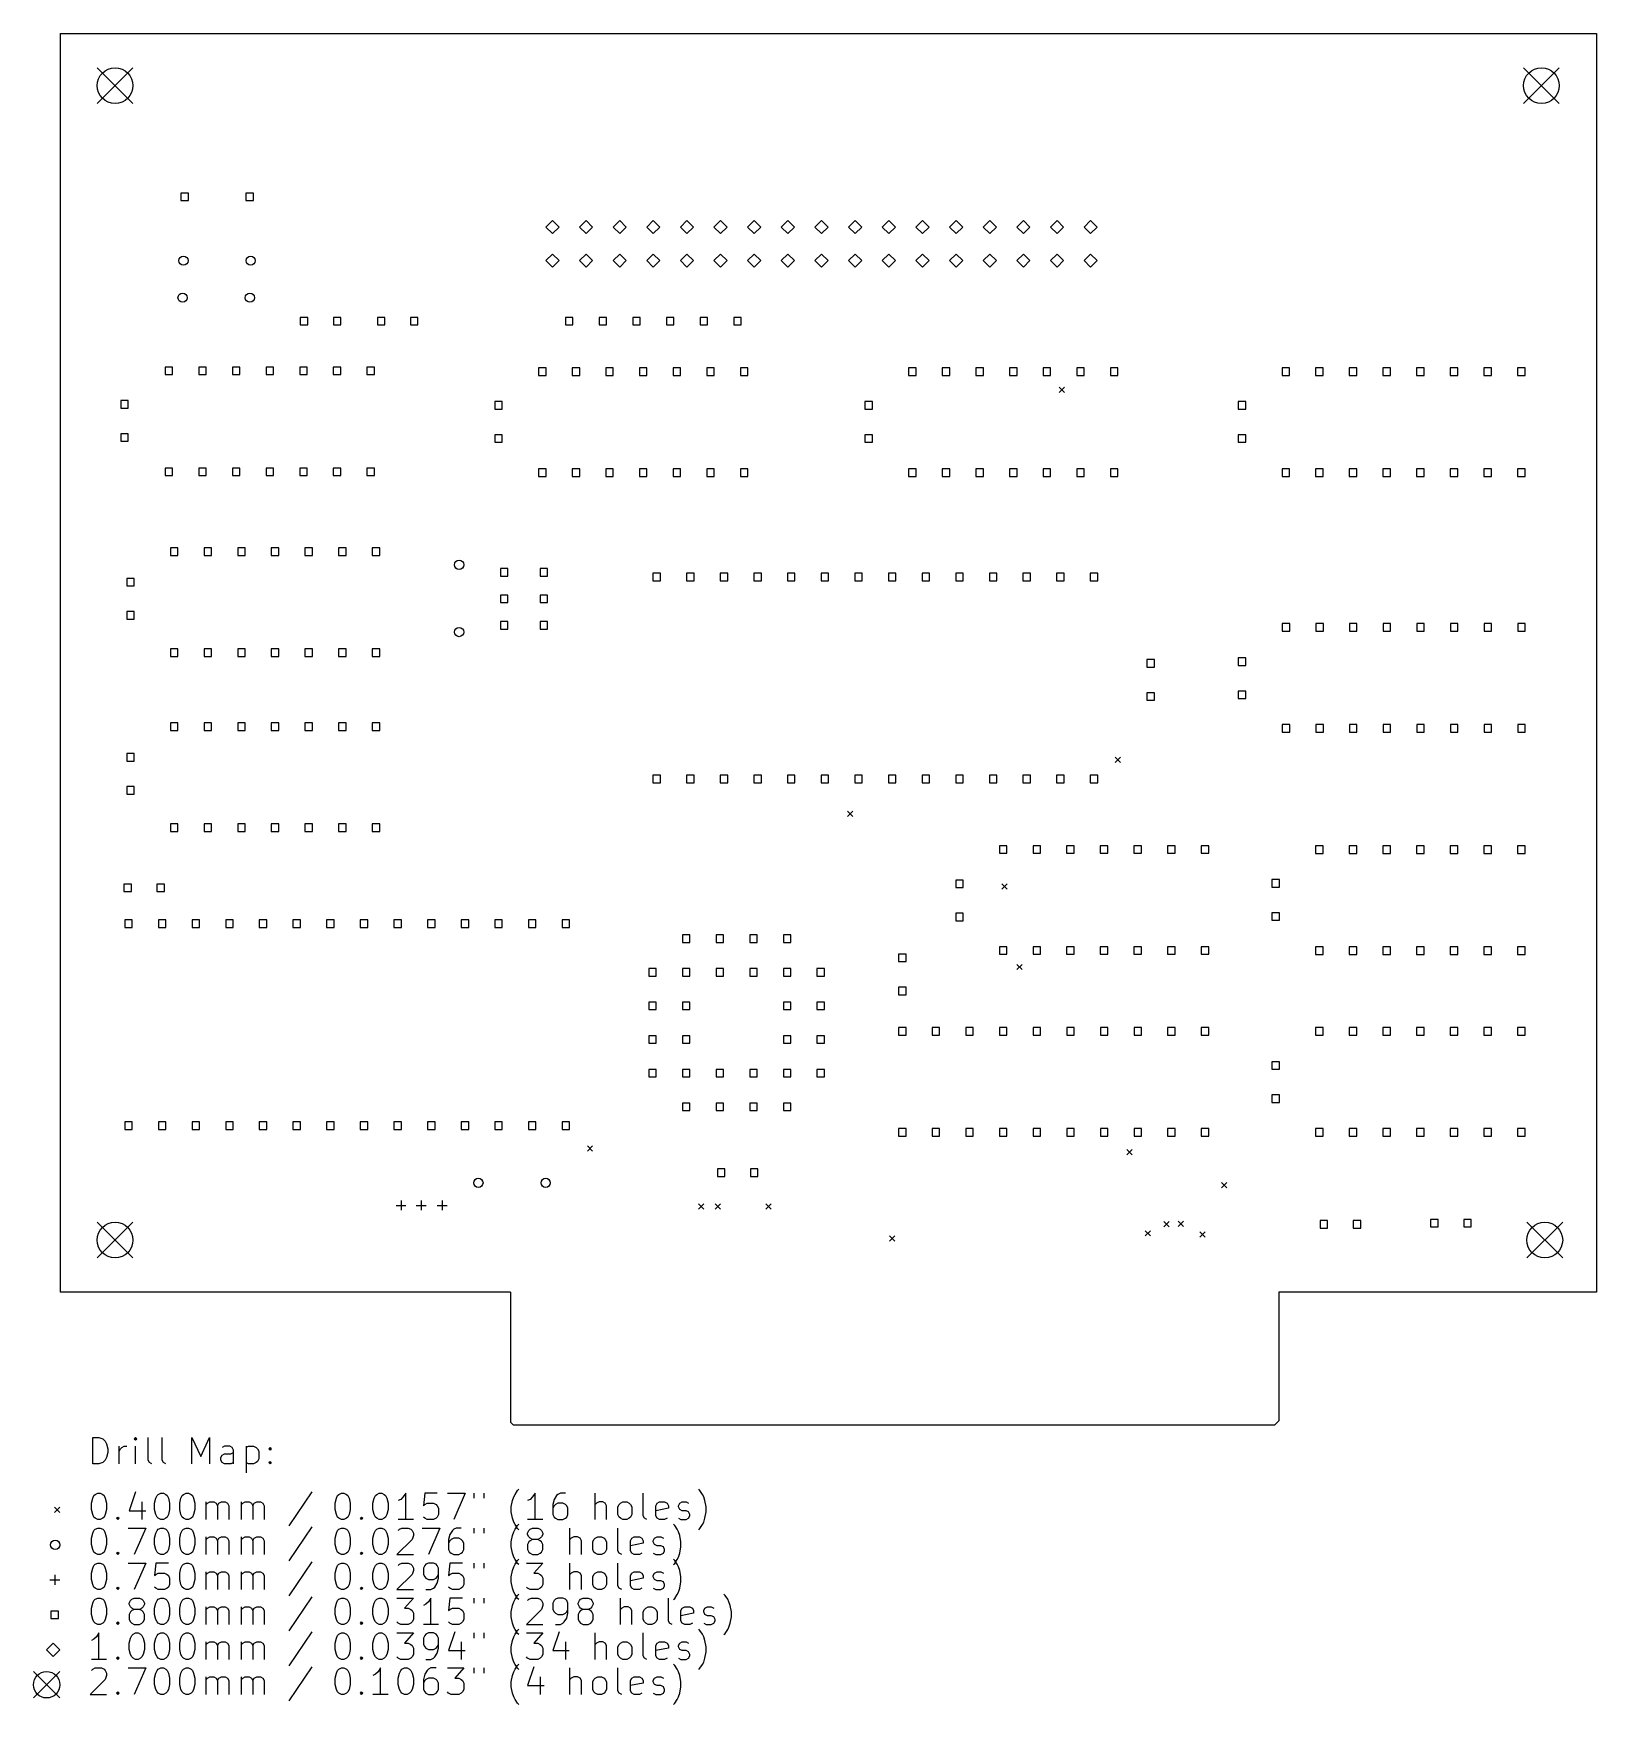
# Model space of a CAD drawing. Extents: x 98 to 216, y -166 to -40.
import ezdxf

# ---------------------------------------------------------------- set-up
doc = ezdxf.new("R2010")
doc.units = 0
doc.layers.add('BLACK', color=7, linetype='CONTINUOUS')

msp = doc.modelspace()

# ---------------------------------------------------------------- linework, layer by layer
at = {"layer": 'BLACK', "linetype": 'CONTINUOUS'}
for p, q in [((100, -40), (216, -40)), ((100, -40), (100, -135)), ((216, -40), (216, -135)), ((102.79, -42.592), (105.49, -45.292)), ((105.49, -42.592), (102.79, -45.292)), ((210.486, -42.592), (213.186, -45.292)), ((213.186, -42.592), (210.486, -45.292)), ((109.683, -52.0452), (109.117, -52.0452)), ((109.117, -52.0452), (109.117, -52.6108)), ((109.117, -52.6108), (109.683, -52.6108)), ((109.683, -52.6108), (109.683, -52.0452)), ((114.583, -52.0452), (114.017, -52.0452)), ((114.017, -52.0452), (114.017, -52.6108)), ((114.017, -52.6108), (114.583, -52.6108)), ((114.583, -52.6108), (114.583, -52.0452)), ((137.16, -54.11), (136.66, -54.61)), ((137.66, -54.61), (137.16, -54.11)), ((139.7, -54.11), (139.2, -54.61)), ((140.2, -54.61), (139.7, -54.11)), ((142.24, -54.11), (141.74, -54.61)), ((142.74, -54.61), (142.24, -54.11)), ((144.78, -54.11), (144.28, -54.61)), ((145.28, -54.61), (144.78, -54.11)), ((147.32, -54.11), (146.82, -54.61)), ((147.82, -54.61), (147.32, -54.11)), ((149.86, -54.11), (149.36, -54.61)), ((150.36, -54.61), (149.86, -54.11)), ((152.4, -54.11), (151.9, -54.61)), ((152.9, -54.61), (152.4, -54.11)), ((154.94, -54.11), (154.44, -54.61)), ((155.44, -54.61), (154.94, -54.11)), ((157.48, -54.11), (156.98, -54.61)), ((157.98, -54.61), (157.48, -54.11)), ((160.02, -54.11), (159.52, -54.61)), ((160.52, -54.61), (160.02, -54.11)), ((162.56, -54.11), (162.06, -54.61)), ((163.06, -54.61), (162.56, -54.11)), ((165.1, -54.11), (164.6, -54.61)), ((165.6, -54.61), (165.1, -54.11)), ((167.64, -54.11), (167.14, -54.61)), ((168.14, -54.61), (167.64, -54.11)), ((170.18, -54.11), (169.68, -54.61)), ((170.68, -54.61), (170.18, -54.11)), ((172.72, -54.11), (172.22, -54.61)), ((173.22, -54.61), (172.72, -54.11)), ((175.26, -54.11), (174.76, -54.61)), ((175.76, -54.61), (175.26, -54.11)), ((177.8, -54.11), (177.3, -54.61)), ((178.3, -54.61), (177.8, -54.11)), ((136.66, -54.61), (137.16, -55.11)), ((137.16, -55.11), (137.66, -54.61)), ((139.2, -54.61), (139.7, -55.11)), ((139.7, -55.11), (140.2, -54.61)), ((141.74, -54.61), (142.24, -55.11)), ((142.24, -55.11), (142.74, -54.61)), ((144.28, -54.61), (144.78, -55.11)), ((144.78, -55.11), (145.28, -54.61)), ((146.82, -54.61), (147.32, -55.11)), ((147.32, -55.11), (147.82, -54.61)), ((149.36, -54.61), (149.86, -55.11)), ((149.86, -55.11), (150.36, -54.61)), ((151.9, -54.61), (152.4, -55.11)), ((152.4, -55.11), (152.9, -54.61)), ((154.44, -54.61), (154.94, -55.11)), ((154.94, -55.11), (155.44, -54.61)), ((156.98, -54.61), (157.48, -55.11)), ((157.48, -55.11), (157.98, -54.61)), ((159.52, -54.61), (160.02, -55.11)), ((160.02, -55.11), (160.52, -54.61)), ((162.06, -54.61), (162.56, -55.11)), ((162.56, -55.11), (163.06, -54.61)), ((164.6, -54.61), (165.1, -55.11)), ((165.1, -55.11), (165.6, -54.61)), ((167.14, -54.61), (167.64, -55.11)), ((167.64, -55.11), (168.14, -54.61)), ((169.68, -54.61), (170.18, -55.11)), ((170.18, -55.11), (170.68, -54.61)), ((172.22, -54.61), (172.72, -55.11)), ((172.72, -55.11), (173.22, -54.61)), ((174.76, -54.61), (175.26, -55.11)), ((175.26, -55.11), (175.76, -54.61)), ((177.3, -54.61), (177.8, -55.11)), ((177.8, -55.11), (178.3, -54.61)), ((137.16, -56.65), (136.66, -57.15)), ((137.66, -57.15), (137.16, -56.65)), ((139.7, -56.65), (139.2, -57.15)), ((140.2, -57.15), (139.7, -56.65)), ((142.24, -56.65), (141.74, -57.15)), ((142.74, -57.15), (142.24, -56.65)), ((144.78, -56.65), (144.28, -57.15)), ((145.28, -57.15), (144.78, -56.65)), ((147.32, -56.65), (146.82, -57.15)), ((147.82, -57.15), (147.32, -56.65)), ((149.86, -56.65), (149.36, -57.15)), ((150.36, -57.15), (149.86, -56.65)), ((152.4, -56.65), (151.9, -57.15)), ((152.9, -57.15), (152.4, -56.65)), ((154.94, -56.65), (154.44, -57.15)), ((155.44, -57.15), (154.94, -56.65)), ((157.48, -56.65), (156.98, -57.15)), ((157.98, -57.15), (157.48, -56.65)), ((160.02, -56.65), (159.52, -57.15)), ((160.52, -57.15), (160.02, -56.65)), ((162.56, -56.65), (162.06, -57.15)), ((163.06, -57.15), (162.56, -56.65)), ((165.1, -56.65), (164.6, -57.15)), ((165.6, -57.15), (165.1, -56.65)), ((167.64, -56.65), (167.14, -57.15)), ((168.14, -57.15), (167.64, -56.65)), ((170.18, -56.65), (169.68, -57.15)), ((170.68, -57.15), (170.18, -56.65)), ((172.72, -56.65), (172.22, -57.15)), ((173.22, -57.15), (172.72, -56.65)), ((175.26, -56.65), (174.76, -57.15)), ((175.76, -57.15), (175.26, -56.65)), ((177.8, -56.65), (177.3, -57.15)), ((178.3, -57.15), (177.8, -56.65)), ((136.66, -57.15), (137.16, -57.65)), ((137.16, -57.65), (137.66, -57.15)), ((139.2, -57.15), (139.7, -57.65)), ((139.7, -57.65), (140.2, -57.15)), ((141.74, -57.15), (142.24, -57.65)), ((142.24, -57.65), (142.74, -57.15)), ((144.28, -57.15), (144.78, -57.65)), ((144.78, -57.65), (145.28, -57.15)), ((146.82, -57.15), (147.32, -57.65)), ((147.32, -57.65), (147.82, -57.15)), ((149.36, -57.15), (149.86, -57.65)), ((149.86, -57.65), (150.36, -57.15)), ((151.9, -57.15), (152.4, -57.65)), ((152.4, -57.65), (152.9, -57.15)), ((154.44, -57.15), (154.94, -57.65)), ((154.94, -57.65), (155.44, -57.15)), ((156.98, -57.15), (157.48, -57.65)), ((157.48, -57.65), (157.98, -57.15)), ((159.52, -57.15), (160.02, -57.65)), ((160.02, -57.65), (160.52, -57.15)), ((162.06, -57.15), (162.56, -57.65)), ((162.56, -57.65), (163.06, -57.15)), ((164.6, -57.15), (165.1, -57.65)), ((165.1, -57.65), (165.6, -57.15)), ((167.14, -57.15), (167.64, -57.65)), ((167.64, -57.65), (168.14, -57.15)), ((169.68, -57.15), (170.18, -57.65)), ((170.18, -57.65), (170.68, -57.15)), ((172.22, -57.15), (172.72, -57.65)), ((172.72, -57.65), (173.22, -57.15)), ((174.76, -57.15), (175.26, -57.65)), ((175.26, -57.65), (175.76, -57.15)), ((177.3, -57.15), (177.8, -57.65)), ((177.8, -57.65), (178.3, -57.15)), ((118.687, -61.4392), (118.121, -61.4392)), ((118.121, -61.4392), (118.121, -62.0048)), ((118.687, -62.0048), (118.687, -61.4392)), ((121.187, -61.4392), (120.621, -61.4392)), ((120.621, -61.4392), (120.621, -62.0048)), ((121.187, -62.0048), (121.187, -61.4392)), ((124.509, -61.4392), (123.943, -61.4392)), ((123.943, -61.4392), (123.943, -62.0048)), ((124.509, -62.0048), (124.509, -61.4392)), ((127.009, -61.4392), (126.443, -61.4392)), ((126.443, -61.4392), (126.443, -62.0048)), ((127.009, -62.0048), (127.009, -61.4392)), ((138.713, -61.4392), (138.147, -61.4392)), ((138.147, -61.4392), (138.147, -62.0048)), ((138.713, -62.0048), (138.713, -61.4392)), ((141.253, -61.4392), (140.687, -61.4392)), ((140.687, -61.4392), (140.687, -62.0048)), ((141.253, -62.0048), (141.253, -61.4392)), ((143.793, -61.4392), (143.227, -61.4392)), ((143.227, -61.4392), (143.227, -62.0048)), ((143.793, -62.0048), (143.793, -61.4392)), ((146.333, -61.4392), (145.767, -61.4392)), ((145.767, -61.4392), (145.767, -62.0048)), ((146.333, -62.0048), (146.333, -61.4392)), ((148.873, -61.4392), (148.307, -61.4392)), ((148.307, -61.4392), (148.307, -62.0048)), ((148.873, -62.0048), (148.873, -61.4392)), ((151.413, -61.4392), (150.847, -61.4392)), ((150.847, -61.4392), (150.847, -62.0048)), ((151.413, -62.0048), (151.413, -61.4392)), ((118.121, -62.0048), (118.687, -62.0048)), ((120.621, -62.0048), (121.187, -62.0048)), ((123.943, -62.0048), (124.509, -62.0048)), ((126.443, -62.0048), (127.009, -62.0048)), ((138.147, -62.0048), (138.713, -62.0048)), ((140.687, -62.0048), (141.253, -62.0048)), ((143.227, -62.0048), (143.793, -62.0048)), ((145.767, -62.0048), (146.333, -62.0048)), ((148.307, -62.0048), (148.873, -62.0048)), ((150.847, -62.0048), (151.413, -62.0048)), ((108.485, -65.1832), (107.919, -65.1832)), ((107.919, -65.1832), (107.919, -65.7488)), ((108.485, -65.7488), (108.485, -65.1832)), ((111.025, -65.1832), (110.459, -65.1832)), ((110.459, -65.1832), (110.459, -65.7488)), ((111.025, -65.7488), (111.025, -65.1832)), ((113.565, -65.1832), (112.999, -65.1832)), ((112.999, -65.1832), (112.999, -65.7488)), ((113.565, -65.7488), (113.565, -65.1832)), ((116.105, -65.1832), (115.539, -65.1832)), ((115.539, -65.1832), (115.539, -65.7488)), ((116.105, -65.7488), (116.105, -65.1832)), ((118.645, -65.1832), (118.079, -65.1832)), ((118.079, -65.1832), (118.079, -65.7488)), ((118.645, -65.7488), (118.645, -65.1832)), ((121.185, -65.1832), (120.619, -65.1832)), ((120.619, -65.1832), (120.619, -65.7488)), ((121.185, -65.7488), (121.185, -65.1832)), ((123.725, -65.1832), (123.159, -65.1832)), ((123.159, -65.1832), (123.159, -65.7488)), ((123.725, -65.7488), (123.725, -65.1832)), ((136.681, -65.2492), (136.115, -65.2492)), ((136.115, -65.2492), (136.115, -65.8148)), ((136.681, -65.8148), (136.681, -65.2492)), ((139.221, -65.2492), (138.655, -65.2492)), ((138.655, -65.2492), (138.655, -65.8148)), ((139.221, -65.8148), (139.221, -65.2492)), ((141.761, -65.2492), (141.195, -65.2492)), ((141.195, -65.2492), (141.195, -65.8148)), ((141.761, -65.8148), (141.761, -65.2492)), ((144.301, -65.2492), (143.735, -65.2492)), ((143.735, -65.2492), (143.735, -65.8148)), ((144.301, -65.8148), (144.301, -65.2492)), ((146.841, -65.2492), (146.275, -65.2492)), ((146.275, -65.2492), (146.275, -65.8148)), ((146.841, -65.8148), (146.841, -65.2492)), ((149.381, -65.2492), (148.815, -65.2492)), ((148.815, -65.2492), (148.815, -65.8148)), ((149.381, -65.8148), (149.381, -65.2492)), ((151.921, -65.2492), (151.355, -65.2492)), ((151.355, -65.2492), (151.355, -65.8148)), ((151.921, -65.8148), (151.921, -65.2492)), ((164.621, -65.2492), (164.055, -65.2492)), ((164.055, -65.2492), (164.055, -65.8148)), ((164.621, -65.8148), (164.621, -65.2492)), ((167.161, -65.2492), (166.595, -65.2492)), ((166.595, -65.2492), (166.595, -65.8148)), ((167.161, -65.8148), (167.161, -65.2492)), ((169.701, -65.2492), (169.135, -65.2492)), ((169.135, -65.2492), (169.135, -65.8148)), ((169.701, -65.8148), (169.701, -65.2492)), ((172.241, -65.2492), (171.675, -65.2492)), ((171.675, -65.2492), (171.675, -65.8148)), ((172.241, -65.8148), (172.241, -65.2492)), ((174.781, -65.2492), (174.215, -65.2492)), ((174.215, -65.2492), (174.215, -65.8148)), ((174.781, -65.8148), (174.781, -65.2492)), ((177.321, -65.2492), (176.755, -65.2492)), ((176.755, -65.2492), (176.755, -65.8148)), ((177.321, -65.8148), (177.321, -65.2492)), ((179.861, -65.2492), (179.295, -65.2492)), ((179.295, -65.2492), (179.295, -65.8148)), ((179.861, -65.8148), (179.861, -65.2492)), ((192.815, -65.2492), (192.249, -65.2492)), ((192.249, -65.2492), (192.249, -65.8148)), ((192.815, -65.8148), (192.815, -65.2492)), ((195.355, -65.2492), (194.789, -65.2492)), ((194.789, -65.2492), (194.789, -65.8148)), ((195.355, -65.8148), (195.355, -65.2492)), ((197.895, -65.2492), (197.329, -65.2492)), ((197.329, -65.2492), (197.329, -65.8148)), ((197.895, -65.8148), (197.895, -65.2492)), ((200.435, -65.2492), (199.869, -65.2492)), ((199.869, -65.2492), (199.869, -65.8148)), ((200.435, -65.8148), (200.435, -65.2492)), ((202.975, -65.2492), (202.409, -65.2492)), ((202.409, -65.2492), (202.409, -65.8148)), ((202.975, -65.8148), (202.975, -65.2492)), ((205.515, -65.2492), (204.949, -65.2492)), ((204.949, -65.2492), (204.949, -65.8148)), ((205.515, -65.8148), (205.515, -65.2492)), ((208.055, -65.2492), (207.489, -65.2492)), ((207.489, -65.2492), (207.489, -65.8148)), ((208.055, -65.8148), (208.055, -65.2492)), ((210.595, -65.2492), (210.029, -65.2492)), ((210.029, -65.2492), (210.029, -65.8148)), ((210.595, -65.8148), (210.595, -65.2492)), ((107.919, -65.7488), (108.485, -65.7488)), ((110.459, -65.7488), (111.025, -65.7488)), ((112.999, -65.7488), (113.565, -65.7488)), ((115.539, -65.7488), (116.105, -65.7488)), ((118.079, -65.7488), (118.645, -65.7488)), ((120.619, -65.7488), (121.185, -65.7488)), ((123.159, -65.7488), (123.725, -65.7488)), ((136.115, -65.8148), (136.681, -65.8148)), ((138.655, -65.8148), (139.221, -65.8148)), ((141.195, -65.8148), (141.761, -65.8148)), ((143.735, -65.8148), (144.301, -65.8148)), ((146.275, -65.8148), (146.841, -65.8148)), ((148.815, -65.8148), (149.381, -65.8148)), ((151.355, -65.8148), (151.921, -65.8148)), ((164.055, -65.8148), (164.621, -65.8148)), ((166.595, -65.8148), (167.161, -65.8148)), ((169.135, -65.8148), (169.701, -65.8148)), ((171.675, -65.8148), (172.241, -65.8148)), ((174.215, -65.8148), (174.781, -65.8148)), ((175.423, -66.6976), (175.823, -67.0976)), ((175.823, -66.6976), (175.423, -67.0976)), ((176.755, -65.8148), (177.321, -65.8148)), ((179.295, -65.8148), (179.861, -65.8148)), ((192.249, -65.8148), (192.815, -65.8148)), ((194.789, -65.8148), (195.355, -65.8148)), ((197.329, -65.8148), (197.895, -65.8148)), ((199.869, -65.8148), (200.435, -65.8148)), ((202.409, -65.8148), (202.975, -65.8148)), ((204.949, -65.8148), (205.515, -65.8148)), ((207.489, -65.8148), (208.055, -65.8148)), ((210.029, -65.8148), (210.595, -65.8148)), ((105.13, -67.7132), (104.564, -67.7132)), ((104.564, -67.7132), (104.564, -68.2788)), ((105.13, -68.2788), (105.13, -67.7132)), ((133.379, -67.7892), (132.813, -67.7892)), ((132.813, -67.7892), (132.813, -68.3548)), ((133.379, -68.3548), (133.379, -67.7892)), ((161.319, -67.7892), (160.753, -67.7892)), ((160.753, -67.7892), (160.753, -68.3548)), ((161.319, -68.3548), (161.319, -67.7892)), ((189.513, -67.7892), (188.947, -67.7892)), ((188.947, -67.7892), (188.947, -68.3548)), ((189.513, -68.3548), (189.513, -67.7892)), ((104.564, -68.2788), (105.13, -68.2788)), ((132.813, -68.3548), (133.379, -68.3548)), ((160.753, -68.3548), (161.319, -68.3548)), ((188.947, -68.3548), (189.513, -68.3548)), ((105.13, -70.2132), (104.564, -70.2132)), ((104.564, -70.2132), (104.564, -70.7788)), ((105.13, -70.7788), (105.13, -70.2132)), ((133.379, -70.2892), (132.813, -70.2892)), ((132.813, -70.2892), (132.813, -70.8548)), ((133.379, -70.8548), (133.379, -70.2892)), ((161.319, -70.2892), (160.753, -70.2892)), ((160.753, -70.2892), (160.753, -70.8548)), ((161.319, -70.8548), (161.319, -70.2892)), ((189.513, -70.2892), (188.947, -70.2892)), ((188.947, -70.2892), (188.947, -70.8548)), ((189.513, -70.8548), (189.513, -70.2892)), ((104.564, -70.7788), (105.13, -70.7788)), ((132.813, -70.8548), (133.379, -70.8548)), ((160.753, -70.8548), (161.319, -70.8548)), ((188.947, -70.8548), (189.513, -70.8548)), ((108.485, -72.8032), (107.919, -72.8032)), ((107.919, -72.8032), (107.919, -73.3688)), ((108.485, -73.3688), (108.485, -72.8032)), ((111.025, -72.8032), (110.459, -72.8032)), ((110.459, -72.8032), (110.459, -73.3688)), ((111.025, -73.3688), (111.025, -72.8032)), ((113.565, -72.8032), (112.999, -72.8032)), ((112.999, -72.8032), (112.999, -73.3688)), ((113.565, -73.3688), (113.565, -72.8032)), ((116.105, -72.8032), (115.539, -72.8032)), ((115.539, -72.8032), (115.539, -73.3688)), ((116.105, -73.3688), (116.105, -72.8032)), ((118.645, -72.8032), (118.079, -72.8032)), ((118.079, -72.8032), (118.079, -73.3688)), ((118.645, -73.3688), (118.645, -72.8032)), ((121.185, -72.8032), (120.619, -72.8032)), ((120.619, -72.8032), (120.619, -73.3688)), ((121.185, -73.3688), (121.185, -72.8032)), ((123.725, -72.8032), (123.159, -72.8032)), ((123.159, -72.8032), (123.159, -73.3688)), ((123.725, -73.3688), (123.725, -72.8032)), ((136.681, -72.8692), (136.115, -72.8692)), ((136.115, -72.8692), (136.115, -73.4348)), ((136.681, -73.4348), (136.681, -72.8692)), ((139.221, -72.8692), (138.655, -72.8692)), ((138.655, -72.8692), (138.655, -73.4348)), ((139.221, -73.4348), (139.221, -72.8692)), ((141.761, -72.8692), (141.195, -72.8692)), ((141.195, -72.8692), (141.195, -73.4348)), ((141.761, -73.4348), (141.761, -72.8692)), ((144.301, -72.8692), (143.735, -72.8692)), ((143.735, -72.8692), (143.735, -73.4348)), ((144.301, -73.4348), (144.301, -72.8692)), ((146.841, -72.8692), (146.275, -72.8692)), ((146.275, -72.8692), (146.275, -73.4348)), ((146.841, -73.4348), (146.841, -72.8692)), ((149.381, -72.8692), (148.815, -72.8692)), ((148.815, -72.8692), (148.815, -73.4348)), ((149.381, -73.4348), (149.381, -72.8692)), ((151.921, -72.8692), (151.355, -72.8692)), ((151.355, -72.8692), (151.355, -73.4348)), ((151.921, -73.4348), (151.921, -72.8692)), ((164.621, -72.8692), (164.055, -72.8692)), ((164.055, -72.8692), (164.055, -73.4348)), ((164.621, -73.4348), (164.621, -72.8692)), ((167.161, -72.8692), (166.595, -72.8692)), ((166.595, -72.8692), (166.595, -73.4348)), ((167.161, -73.4348), (167.161, -72.8692)), ((169.701, -72.8692), (169.135, -72.8692)), ((169.135, -72.8692), (169.135, -73.4348)), ((169.701, -73.4348), (169.701, -72.8692)), ((172.241, -72.8692), (171.675, -72.8692)), ((171.675, -72.8692), (171.675, -73.4348)), ((172.241, -73.4348), (172.241, -72.8692)), ((174.781, -72.8692), (174.215, -72.8692)), ((174.215, -72.8692), (174.215, -73.4348)), ((174.781, -73.4348), (174.781, -72.8692)), ((177.321, -72.8692), (176.755, -72.8692)), ((176.755, -72.8692), (176.755, -73.4348)), ((177.321, -73.4348), (177.321, -72.8692)), ((179.861, -72.8692), (179.295, -72.8692)), ((179.295, -72.8692), (179.295, -73.4348)), ((179.861, -73.4348), (179.861, -72.8692)), ((192.815, -72.8692), (192.249, -72.8692)), ((192.249, -72.8692), (192.249, -73.4348)), ((192.815, -73.4348), (192.815, -72.8692)), ((195.355, -72.8692), (194.789, -72.8692)), ((194.789, -72.8692), (194.789, -73.4348)), ((195.355, -73.4348), (195.355, -72.8692)), ((197.895, -72.8692), (197.329, -72.8692)), ((197.329, -72.8692), (197.329, -73.4348)), ((197.895, -73.4348), (197.895, -72.8692)), ((200.435, -72.8692), (199.869, -72.8692)), ((199.869, -72.8692), (199.869, -73.4348)), ((200.435, -73.4348), (200.435, -72.8692)), ((202.975, -72.8692), (202.409, -72.8692)), ((202.409, -72.8692), (202.409, -73.4348)), ((202.975, -73.4348), (202.975, -72.8692)), ((205.515, -72.8692), (204.949, -72.8692)), ((204.949, -72.8692), (204.949, -73.4348)), ((205.515, -73.4348), (205.515, -72.8692)), ((208.055, -72.8692), (207.489, -72.8692)), ((207.489, -72.8692), (207.489, -73.4348)), ((208.055, -73.4348), (208.055, -72.8692)), ((210.595, -72.8692), (210.029, -72.8692)), ((210.029, -72.8692), (210.029, -73.4348)), ((210.595, -73.4348), (210.595, -72.8692)), ((107.919, -73.3688), (108.485, -73.3688)), ((110.459, -73.3688), (111.025, -73.3688)), ((112.999, -73.3688), (113.565, -73.3688)), ((115.539, -73.3688), (116.105, -73.3688)), ((118.079, -73.3688), (118.645, -73.3688)), ((120.619, -73.3688), (121.185, -73.3688)), ((123.159, -73.3688), (123.725, -73.3688)), ((136.115, -73.4348), (136.681, -73.4348)), ((138.655, -73.4348), (139.221, -73.4348)), ((141.195, -73.4348), (141.761, -73.4348)), ((143.735, -73.4348), (144.301, -73.4348)), ((146.275, -73.4348), (146.841, -73.4348)), ((148.815, -73.4348), (149.381, -73.4348)), ((151.355, -73.4348), (151.921, -73.4348)), ((164.055, -73.4348), (164.621, -73.4348)), ((166.595, -73.4348), (167.161, -73.4348)), ((169.135, -73.4348), (169.701, -73.4348)), ((171.675, -73.4348), (172.241, -73.4348)), ((174.215, -73.4348), (174.781, -73.4348)), ((176.755, -73.4348), (177.321, -73.4348)), ((179.295, -73.4348), (179.861, -73.4348)), ((192.249, -73.4348), (192.815, -73.4348)), ((194.789, -73.4348), (195.355, -73.4348)), ((197.329, -73.4348), (197.895, -73.4348)), ((199.869, -73.4348), (200.435, -73.4348)), ((202.409, -73.4348), (202.975, -73.4348)), ((204.949, -73.4348), (205.515, -73.4348)), ((207.489, -73.4348), (208.055, -73.4348)), ((210.029, -73.4348), (210.595, -73.4348)), ((108.885, -78.8312), (108.319, -78.8312)), ((108.319, -78.8312), (108.319, -79.3968)), ((108.319, -79.3968), (108.885, -79.3968)), ((108.885, -79.3968), (108.885, -78.8312)), ((111.425, -78.8312), (110.859, -78.8312)), ((110.859, -78.8312), (110.859, -79.3968)), ((110.859, -79.3968), (111.425, -79.3968)), ((111.425, -79.3968), (111.425, -78.8312)), ((113.965, -78.8312), (113.399, -78.8312)), ((113.399, -78.8312), (113.399, -79.3968)), ((113.399, -79.3968), (113.965, -79.3968)), ((113.965, -79.3968), (113.965, -78.8312)), ((116.505, -78.8312), (115.939, -78.8312)), ((115.939, -78.8312), (115.939, -79.3968)), ((115.939, -79.3968), (116.505, -79.3968)), ((116.505, -79.3968), (116.505, -78.8312)), ((119.045, -78.8312), (118.479, -78.8312)), ((118.479, -78.8312), (118.479, -79.3968)), ((118.479, -79.3968), (119.045, -79.3968)), ((119.045, -79.3968), (119.045, -78.8312)), ((121.585, -78.8312), (121.019, -78.8312)), ((121.019, -78.8312), (121.019, -79.3968)), ((121.019, -79.3968), (121.585, -79.3968)), ((121.585, -79.3968), (121.585, -78.8312)), ((124.125, -78.8312), (123.559, -78.8312)), ((123.559, -78.8312), (123.559, -79.3968)), ((123.559, -79.3968), (124.125, -79.3968)), ((124.125, -79.3968), (124.125, -78.8312)), ((133.797, -80.3852), (133.231, -80.3852)), ((133.231, -80.3852), (133.231, -80.9508)), ((133.797, -80.9508), (133.797, -80.3852)), ((136.797, -80.3852), (136.231, -80.3852)), ((136.231, -80.3852), (136.231, -80.9508)), ((136.797, -80.9508), (136.797, -80.3852)), ((105.583, -81.1372), (105.017, -81.1372)), ((105.017, -81.1372), (105.017, -81.7028)), ((105.017, -81.7028), (105.583, -81.7028)), ((105.583, -81.7028), (105.583, -81.1372)), ((133.231, -80.9508), (133.797, -80.9508)), ((136.231, -80.9508), (136.797, -80.9508)), ((145.317, -80.7432), (144.751, -80.7432)), ((144.751, -80.7432), (144.751, -81.3088)), ((144.751, -81.3088), (145.317, -81.3088)), ((145.317, -81.3088), (145.317, -80.7432)), ((147.857, -80.7432), (147.291, -80.7432)), ((147.291, -80.7432), (147.291, -81.3088)), ((147.291, -81.3088), (147.857, -81.3088)), ((147.857, -81.3088), (147.857, -80.7432)), ((150.397, -80.7432), (149.831, -80.7432)), ((149.831, -80.7432), (149.831, -81.3088)), ((149.831, -81.3088), (150.397, -81.3088)), ((150.397, -81.3088), (150.397, -80.7432)), ((152.937, -80.7432), (152.371, -80.7432)), ((152.371, -80.7432), (152.371, -81.3088)), ((152.371, -81.3088), (152.937, -81.3088)), ((152.937, -81.3088), (152.937, -80.7432)), ((155.477, -80.7432), (154.911, -80.7432)), ((154.911, -80.7432), (154.911, -81.3088)), ((154.911, -81.3088), (155.477, -81.3088)), ((155.477, -81.3088), (155.477, -80.7432)), ((158.017, -80.7432), (157.451, -80.7432)), ((157.451, -80.7432), (157.451, -81.3088)), ((157.451, -81.3088), (158.017, -81.3088)), ((158.017, -81.3088), (158.017, -80.7432)), ((160.557, -80.7432), (159.991, -80.7432)), ((159.991, -80.7432), (159.991, -81.3088)), ((159.991, -81.3088), (160.557, -81.3088)), ((160.557, -81.3088), (160.557, -80.7432)), ((163.097, -80.7432), (162.531, -80.7432)), ((162.531, -80.7432), (162.531, -81.3088)), ((162.531, -81.3088), (163.097, -81.3088)), ((163.097, -81.3088), (163.097, -80.7432)), ((165.637, -80.7432), (165.071, -80.7432)), ((165.071, -80.7432), (165.071, -81.3088)), ((165.071, -81.3088), (165.637, -81.3088)), ((165.637, -81.3088), (165.637, -80.7432)), ((168.177, -80.7432), (167.611, -80.7432)), ((167.611, -80.7432), (167.611, -81.3088)), ((167.611, -81.3088), (168.177, -81.3088)), ((168.177, -81.3088), (168.177, -80.7432)), ((170.717, -80.7432), (170.151, -80.7432)), ((170.151, -80.7432), (170.151, -81.3088)), ((170.151, -81.3088), (170.717, -81.3088)), ((170.717, -81.3088), (170.717, -80.7432)), ((173.257, -80.7432), (172.691, -80.7432)), ((172.691, -80.7432), (172.691, -81.3088)), ((172.691, -81.3088), (173.257, -81.3088)), ((173.257, -81.3088), (173.257, -80.7432)), ((175.797, -80.7432), (175.231, -80.7432)), ((175.231, -80.7432), (175.231, -81.3088)), ((175.231, -81.3088), (175.797, -81.3088)), ((175.797, -81.3088), (175.797, -80.7432)), ((178.337, -80.7432), (177.771, -80.7432)), ((177.771, -80.7432), (177.771, -81.3088)), ((177.771, -81.3088), (178.337, -81.3088)), ((178.337, -81.3088), (178.337, -80.7432)), ((133.797, -82.3852), (133.231, -82.3852)), ((133.231, -82.3852), (133.231, -82.9508)), ((133.231, -82.9508), (133.797, -82.9508)), ((133.797, -82.9508), (133.797, -82.3852)), ((136.797, -82.3852), (136.231, -82.3852)), ((136.231, -82.3852), (136.231, -82.9508)), ((136.231, -82.9508), (136.797, -82.9508)), ((136.797, -82.9508), (136.797, -82.3852)), ((105.583, -83.6372), (105.017, -83.6372)), ((105.017, -83.6372), (105.017, -84.2028)), ((105.017, -84.2028), (105.583, -84.2028)), ((105.583, -84.2028), (105.583, -83.6372)), ((133.797, -84.3852), (133.231, -84.3852)), ((133.231, -84.3852), (133.231, -84.9508)), ((133.797, -84.9508), (133.797, -84.3852)), ((136.797, -84.3852), (136.231, -84.3852)), ((136.231, -84.3852), (136.231, -84.9508)), ((136.797, -84.9508), (136.797, -84.3852)), ((133.231, -84.9508), (133.797, -84.9508)), ((136.231, -84.9508), (136.797, -84.9508)), ((192.83, -84.5432), (192.264, -84.5432)), ((192.264, -84.5432), (192.264, -85.1088)), ((192.264, -85.1088), (192.83, -85.1088)), ((192.83, -85.1088), (192.83, -84.5432)), ((195.37, -84.5432), (194.804, -84.5432)), ((194.804, -84.5432), (194.804, -85.1088)), ((194.804, -85.1088), (195.37, -85.1088)), ((195.37, -85.1088), (195.37, -84.5432)), ((197.91, -84.5432), (197.344, -84.5432)), ((197.344, -84.5432), (197.344, -85.1088)), ((197.344, -85.1088), (197.91, -85.1088)), ((197.91, -85.1088), (197.91, -84.5432)), ((200.45, -84.5432), (199.884, -84.5432)), ((199.884, -84.5432), (199.884, -85.1088)), ((199.884, -85.1088), (200.45, -85.1088)), ((200.45, -85.1088), (200.45, -84.5432)), ((202.99, -84.5432), (202.424, -84.5432)), ((202.424, -84.5432), (202.424, -85.1088)), ((202.424, -85.1088), (202.99, -85.1088)), ((202.99, -85.1088), (202.99, -84.5432)), ((205.53, -84.5432), (204.964, -84.5432)), ((204.964, -84.5432), (204.964, -85.1088)), ((204.964, -85.1088), (205.53, -85.1088)), ((205.53, -85.1088), (205.53, -84.5432)), ((208.07, -84.5432), (207.504, -84.5432)), ((207.504, -84.5432), (207.504, -85.1088)), ((207.504, -85.1088), (208.07, -85.1088)), ((208.07, -85.1088), (208.07, -84.5432)), ((210.61, -84.5432), (210.044, -84.5432)), ((210.044, -84.5432), (210.044, -85.1088)), ((210.044, -85.1088), (210.61, -85.1088)), ((210.61, -85.1088), (210.61, -84.5432)), ((108.885, -86.4512), (108.319, -86.4512)), ((108.319, -86.4512), (108.319, -87.0168)), ((108.319, -87.0168), (108.885, -87.0168)), ((108.885, -87.0168), (108.885, -86.4512)), ((111.425, -86.4512), (110.859, -86.4512)), ((110.859, -86.4512), (110.859, -87.0168)), ((110.859, -87.0168), (111.425, -87.0168)), ((111.425, -87.0168), (111.425, -86.4512)), ((113.965, -86.4512), (113.399, -86.4512)), ((113.399, -86.4512), (113.399, -87.0168)), ((113.399, -87.0168), (113.965, -87.0168)), ((113.965, -87.0168), (113.965, -86.4512)), ((116.505, -86.4512), (115.939, -86.4512)), ((115.939, -86.4512), (115.939, -87.0168)), ((115.939, -87.0168), (116.505, -87.0168)), ((116.505, -87.0168), (116.505, -86.4512)), ((119.045, -86.4512), (118.479, -86.4512)), ((118.479, -86.4512), (118.479, -87.0168)), ((118.479, -87.0168), (119.045, -87.0168)), ((119.045, -87.0168), (119.045, -86.4512)), ((121.585, -86.4512), (121.019, -86.4512)), ((121.019, -86.4512), (121.019, -87.0168)), ((121.019, -87.0168), (121.585, -87.0168)), ((121.585, -87.0168), (121.585, -86.4512)), ((124.125, -86.4512), (123.559, -86.4512)), ((123.559, -86.4512), (123.559, -87.0168)), ((123.559, -87.0168), (124.125, -87.0168)), ((124.125, -87.0168), (124.125, -86.4512)), ((182.617, -87.2532), (182.051, -87.2532)), ((182.051, -87.2532), (182.051, -87.8188)), ((182.051, -87.8188), (182.617, -87.8188)), ((182.617, -87.8188), (182.617, -87.2532)), ((189.513, -87.1332), (188.947, -87.1332)), ((188.947, -87.1332), (188.947, -87.6988)), ((188.947, -87.6988), (189.513, -87.6988)), ((189.513, -87.6988), (189.513, -87.1332)), ((182.617, -89.7532), (182.051, -89.7532)), ((182.051, -89.7532), (182.051, -90.3188)), ((182.051, -90.3188), (182.617, -90.3188)), ((182.617, -90.3188), (182.617, -89.7532)), ((189.513, -89.6332), (188.947, -89.6332)), ((188.947, -89.6332), (188.947, -90.1988)), ((188.947, -90.1988), (189.513, -90.1988)), ((189.513, -90.1988), (189.513, -89.6332)), ((108.885, -92.0392), (108.319, -92.0392)), ((108.319, -92.0392), (108.319, -92.6048)), ((108.885, -92.6048), (108.885, -92.0392)), ((111.425, -92.0392), (110.859, -92.0392)), ((110.859, -92.0392), (110.859, -92.6048)), ((111.425, -92.6048), (111.425, -92.0392)), ((113.965, -92.0392), (113.399, -92.0392)), ((113.399, -92.0392), (113.399, -92.6048)), ((113.965, -92.6048), (113.965, -92.0392)), ((116.505, -92.0392), (115.939, -92.0392)), ((115.939, -92.0392), (115.939, -92.6048)), ((116.505, -92.6048), (116.505, -92.0392)), ((119.045, -92.0392), (118.479, -92.0392)), ((118.479, -92.0392), (118.479, -92.6048)), ((119.045, -92.6048), (119.045, -92.0392)), ((121.585, -92.0392), (121.019, -92.0392)), ((121.019, -92.0392), (121.019, -92.6048)), ((121.585, -92.6048), (121.585, -92.0392)), ((124.125, -92.0392), (123.559, -92.0392)), ((123.559, -92.0392), (123.559, -92.6048)), ((124.125, -92.6048), (124.125, -92.0392)), ((108.319, -92.6048), (108.885, -92.6048)), ((110.859, -92.6048), (111.425, -92.6048)), ((113.399, -92.6048), (113.965, -92.6048)), ((115.939, -92.6048), (116.505, -92.6048)), ((118.479, -92.6048), (119.045, -92.6048)), ((121.019, -92.6048), (121.585, -92.6048)), ((123.559, -92.6048), (124.125, -92.6048)), ((192.83, -92.1632), (192.264, -92.1632)), ((192.264, -92.1632), (192.264, -92.7288)), ((192.264, -92.7288), (192.83, -92.7288)), ((192.83, -92.7288), (192.83, -92.1632)), ((195.37, -92.1632), (194.804, -92.1632)), ((194.804, -92.1632), (194.804, -92.7288)), ((194.804, -92.7288), (195.37, -92.7288)), ((195.37, -92.7288), (195.37, -92.1632)), ((197.91, -92.1632), (197.344, -92.1632)), ((197.344, -92.1632), (197.344, -92.7288)), ((197.344, -92.7288), (197.91, -92.7288)), ((197.91, -92.7288), (197.91, -92.1632)), ((200.45, -92.1632), (199.884, -92.1632)), ((199.884, -92.1632), (199.884, -92.7288)), ((199.884, -92.7288), (200.45, -92.7288)), ((200.45, -92.7288), (200.45, -92.1632)), ((202.99, -92.1632), (202.424, -92.1632)), ((202.424, -92.1632), (202.424, -92.7288)), ((202.424, -92.7288), (202.99, -92.7288)), ((202.99, -92.7288), (202.99, -92.1632)), ((205.53, -92.1632), (204.964, -92.1632)), ((204.964, -92.1632), (204.964, -92.7288)), ((204.964, -92.7288), (205.53, -92.7288)), ((205.53, -92.7288), (205.53, -92.1632)), ((208.07, -92.1632), (207.504, -92.1632)), ((207.504, -92.1632), (207.504, -92.7288)), ((207.504, -92.7288), (208.07, -92.7288)), ((208.07, -92.7288), (208.07, -92.1632)), ((210.61, -92.1632), (210.044, -92.1632)), ((210.044, -92.1632), (210.044, -92.7288)), ((210.044, -92.7288), (210.61, -92.7288)), ((210.61, -92.7288), (210.61, -92.1632)), ((105.583, -94.3452), (105.017, -94.3452)), ((105.017, -94.3452), (105.017, -94.9108)), ((105.583, -94.9108), (105.583, -94.3452)), ((105.017, -94.9108), (105.583, -94.9108)), ((179.655, -94.6249), (180.055, -95.0249)), ((180.055, -94.6249), (179.655, -95.0249)), ((105.583, -96.8452), (105.017, -96.8452)), ((105.017, -96.8452), (105.017, -97.4108)), ((105.583, -97.4108), (105.583, -96.8452)), ((145.317, -95.9832), (144.751, -95.9832)), ((144.751, -95.9832), (144.751, -96.5488)), ((144.751, -96.5488), (145.317, -96.5488)), ((145.317, -96.5488), (145.317, -95.9832)), ((147.857, -95.9832), (147.291, -95.9832)), ((147.291, -95.9832), (147.291, -96.5488)), ((147.291, -96.5488), (147.857, -96.5488)), ((147.857, -96.5488), (147.857, -95.9832)), ((150.397, -95.9832), (149.831, -95.9832)), ((149.831, -95.9832), (149.831, -96.5488)), ((149.831, -96.5488), (150.397, -96.5488)), ((150.397, -96.5488), (150.397, -95.9832)), ((152.937, -95.9832), (152.371, -95.9832)), ((152.371, -95.9832), (152.371, -96.5488)), ((152.371, -96.5488), (152.937, -96.5488)), ((152.937, -96.5488), (152.937, -95.9832)), ((155.477, -95.9832), (154.911, -95.9832)), ((154.911, -95.9832), (154.911, -96.5488)), ((154.911, -96.5488), (155.477, -96.5488)), ((155.477, -96.5488), (155.477, -95.9832)), ((158.017, -95.9832), (157.451, -95.9832)), ((157.451, -95.9832), (157.451, -96.5488)), ((157.451, -96.5488), (158.017, -96.5488)), ((158.017, -96.5488), (158.017, -95.9832)), ((160.557, -95.9832), (159.991, -95.9832)), ((159.991, -95.9832), (159.991, -96.5488)), ((159.991, -96.5488), (160.557, -96.5488)), ((160.557, -96.5488), (160.557, -95.9832)), ((163.097, -95.9832), (162.531, -95.9832)), ((162.531, -95.9832), (162.531, -96.5488)), ((162.531, -96.5488), (163.097, -96.5488)), ((163.097, -96.5488), (163.097, -95.9832)), ((165.637, -95.9832), (165.071, -95.9832)), ((165.071, -95.9832), (165.071, -96.5488)), ((165.071, -96.5488), (165.637, -96.5488)), ((165.637, -96.5488), (165.637, -95.9832)), ((168.177, -95.9832), (167.611, -95.9832)), ((167.611, -95.9832), (167.611, -96.5488)), ((167.611, -96.5488), (168.177, -96.5488)), ((168.177, -96.5488), (168.177, -95.9832)), ((170.717, -95.9832), (170.151, -95.9832)), ((170.151, -95.9832), (170.151, -96.5488)), ((170.151, -96.5488), (170.717, -96.5488)), ((170.717, -96.5488), (170.717, -95.9832)), ((173.257, -95.9832), (172.691, -95.9832)), ((172.691, -95.9832), (172.691, -96.5488)), ((172.691, -96.5488), (173.257, -96.5488)), ((173.257, -96.5488), (173.257, -95.9832)), ((175.797, -95.9832), (175.231, -95.9832)), ((175.231, -95.9832), (175.231, -96.5488)), ((175.231, -96.5488), (175.797, -96.5488)), ((175.797, -96.5488), (175.797, -95.9832)), ((178.337, -95.9832), (177.771, -95.9832)), ((177.771, -95.9832), (177.771, -96.5488)), ((177.771, -96.5488), (178.337, -96.5488)), ((178.337, -96.5488), (178.337, -95.9832)), ((105.017, -97.4108), (105.583, -97.4108)), ((159.439, -98.694), (159.839, -99.094)), ((159.839, -98.694), (159.439, -99.094)), ((108.885, -99.6592), (108.319, -99.6592)), ((108.319, -99.6592), (108.319, -100.225)), ((108.319, -100.225), (108.885, -100.225)), ((108.885, -100.225), (108.885, -99.6592)), ((111.425, -99.6592), (110.859, -99.6592)), ((110.859, -99.6592), (110.859, -100.225)), ((110.859, -100.225), (111.425, -100.225)), ((111.425, -100.225), (111.425, -99.6592)), ((113.965, -99.6592), (113.399, -99.6592)), ((113.399, -99.6592), (113.399, -100.225)), ((113.399, -100.225), (113.965, -100.225)), ((113.965, -100.225), (113.965, -99.6592)), ((116.505, -99.6592), (115.939, -99.6592)), ((115.939, -99.6592), (115.939, -100.225)), ((115.939, -100.225), (116.505, -100.225)), ((116.505, -100.225), (116.505, -99.6592)), ((119.045, -99.6592), (118.479, -99.6592)), ((118.479, -99.6592), (118.479, -100.225)), ((118.479, -100.225), (119.045, -100.225)), ((119.045, -100.225), (119.045, -99.6592)), ((121.585, -99.6592), (121.019, -99.6592)), ((121.019, -99.6592), (121.019, -100.225)), ((121.019, -100.225), (121.585, -100.225)), ((121.585, -100.225), (121.585, -99.6592)), ((124.125, -99.6592), (123.559, -99.6592)), ((123.559, -99.6592), (123.559, -100.225)), ((123.559, -100.225), (124.125, -100.225)), ((124.125, -100.225), (124.125, -99.6592)), ((171.474, -101.307), (170.908, -101.307)), ((170.908, -101.307), (170.908, -101.873)), ((170.908, -101.873), (171.474, -101.873)), ((171.474, -101.873), (171.474, -101.307)), ((174.014, -101.307), (173.448, -101.307)), ((173.448, -101.307), (173.448, -101.873)), ((173.448, -101.873), (174.014, -101.873)), ((174.014, -101.873), (174.014, -101.307)), ((176.554, -101.307), (175.988, -101.307)), ((175.988, -101.307), (175.988, -101.873)), ((175.988, -101.873), (176.554, -101.873)), ((176.554, -101.873), (176.554, -101.307)), ((179.094, -101.307), (178.528, -101.307)), ((178.528, -101.307), (178.528, -101.873)), ((178.528, -101.873), (179.094, -101.873)), ((179.094, -101.873), (179.094, -101.307)), ((181.634, -101.307), (181.068, -101.307)), ((181.068, -101.307), (181.068, -101.873)), ((181.068, -101.873), (181.634, -101.873)), ((181.634, -101.873), (181.634, -101.307)), ((184.174, -101.307), (183.608, -101.307)), ((183.608, -101.307), (183.608, -101.873)), ((183.608, -101.873), (184.174, -101.873)), ((184.174, -101.873), (184.174, -101.307)), ((186.714, -101.307), (186.148, -101.307)), ((186.148, -101.307), (186.148, -101.873)), ((186.148, -101.873), (186.714, -101.873)), ((186.714, -101.873), (186.714, -101.307)), ((195.355, -101.317), (194.789, -101.317)), ((194.789, -101.317), (194.789, -101.883)), ((194.789, -101.883), (195.355, -101.883)), ((195.355, -101.883), (195.355, -101.317)), ((197.895, -101.317), (197.329, -101.317)), ((197.329, -101.317), (197.329, -101.883)), ((197.329, -101.883), (197.895, -101.883)), ((197.895, -101.883), (197.895, -101.317)), ((200.435, -101.317), (199.869, -101.317)), ((199.869, -101.317), (199.869, -101.883)), ((199.869, -101.883), (200.435, -101.883)), ((200.435, -101.883), (200.435, -101.317)), ((202.975, -101.317), (202.409, -101.317)), ((202.409, -101.317), (202.409, -101.883)), ((202.409, -101.883), (202.975, -101.883)), ((202.975, -101.883), (202.975, -101.317)), ((205.515, -101.317), (204.949, -101.317)), ((204.949, -101.317), (204.949, -101.883)), ((204.949, -101.883), (205.515, -101.883)), ((205.515, -101.883), (205.515, -101.317)), ((208.055, -101.317), (207.489, -101.317)), ((207.489, -101.317), (207.489, -101.883)), ((207.489, -101.883), (208.055, -101.883)), ((208.055, -101.883), (208.055, -101.317)), ((210.595, -101.317), (210.029, -101.317)), ((210.029, -101.317), (210.029, -101.883)), ((210.029, -101.883), (210.595, -101.883)), ((210.595, -101.883), (210.595, -101.317)), ((105.369, -104.204), (104.803, -104.204)), ((104.803, -104.204), (104.803, -104.77)), ((105.369, -104.77), (105.369, -104.204)), ((107.869, -104.204), (107.303, -104.204)), ((107.303, -104.204), (107.303, -104.77)), ((107.869, -104.77), (107.869, -104.204)), ((168.177, -103.897), (167.611, -103.897)), ((167.611, -103.897), (167.611, -104.463)), ((167.611, -104.463), (168.177, -104.463)), ((168.177, -104.463), (168.177, -103.897)), ((171.103, -104.186), (171.503, -104.587)), ((171.503, -104.186), (171.103, -104.587)), ((192.053, -103.857), (191.487, -103.857)), ((191.487, -103.857), (191.487, -104.423)), ((191.487, -104.423), (192.053, -104.423)), ((192.053, -104.423), (192.053, -103.857)), ((104.803, -104.77), (105.369, -104.77)), ((107.303, -104.77), (107.869, -104.77)), ((105.439, -106.905), (104.873, -106.905)), ((104.873, -106.905), (104.873, -107.471)), ((105.439, -107.471), (105.439, -106.905)), ((107.979, -106.905), (107.413, -106.905)), ((107.413, -106.905), (107.413, -107.471)), ((107.979, -107.471), (107.979, -106.905)), ((110.519, -106.905), (109.953, -106.905)), ((109.953, -106.905), (109.953, -107.471)), ((110.519, -107.471), (110.519, -106.905)), ((113.059, -106.905), (112.493, -106.905)), ((112.493, -106.905), (112.493, -107.471)), ((113.059, -107.471), (113.059, -106.905)), ((115.599, -106.905), (115.033, -106.905)), ((115.033, -106.905), (115.033, -107.471)), ((115.599, -107.471), (115.599, -106.905)), ((118.139, -106.905), (117.573, -106.905)), ((117.573, -106.905), (117.573, -107.471)), ((118.139, -107.471), (118.139, -106.905)), ((120.679, -106.905), (120.113, -106.905)), ((120.113, -106.905), (120.113, -107.471)), ((120.679, -107.471), (120.679, -106.905)), ((123.219, -106.905), (122.653, -106.905)), ((122.653, -106.905), (122.653, -107.471)), ((123.219, -107.471), (123.219, -106.905)), ((125.759, -106.905), (125.193, -106.905)), ((125.193, -106.905), (125.193, -107.471)), ((125.759, -107.471), (125.759, -106.905)), ((128.299, -106.905), (127.733, -106.905)), ((127.733, -106.905), (127.733, -107.471)), ((128.299, -107.471), (128.299, -106.905)), ((130.839, -106.905), (130.273, -106.905)), ((130.273, -106.905), (130.273, -107.471)), ((130.839, -107.471), (130.839, -106.905)), ((133.379, -106.905), (132.813, -106.905)), ((132.813, -106.905), (132.813, -107.471)), ((133.379, -107.471), (133.379, -106.905)), ((135.919, -106.905), (135.353, -106.905)), ((135.353, -106.905), (135.353, -107.471)), ((135.919, -107.471), (135.919, -106.905)), ((138.459, -106.905), (137.893, -106.905)), ((137.893, -106.905), (137.893, -107.471)), ((138.459, -107.471), (138.459, -106.905)), ((168.177, -106.397), (167.611, -106.397)), ((167.611, -106.397), (167.611, -106.963)), ((167.611, -106.963), (168.177, -106.963)), ((168.177, -106.963), (168.177, -106.397)), ((192.053, -106.357), (191.487, -106.357)), ((191.487, -106.357), (191.487, -106.923)), ((191.487, -106.923), (192.053, -106.923)), ((192.053, -106.923), (192.053, -106.357)), ((104.873, -107.471), (105.439, -107.471)), ((107.413, -107.471), (107.979, -107.471)), ((109.953, -107.471), (110.519, -107.471)), ((112.493, -107.471), (113.059, -107.471)), ((115.033, -107.471), (115.599, -107.471)), ((117.573, -107.471), (118.139, -107.471)), ((120.113, -107.471), (120.679, -107.471)), ((122.653, -107.471), (123.219, -107.471)), ((125.193, -107.471), (125.759, -107.471)), ((127.733, -107.471), (128.299, -107.471)), ((130.273, -107.471), (130.839, -107.471)), ((132.813, -107.471), (133.379, -107.471)), ((135.353, -107.471), (135.919, -107.471)), ((137.893, -107.471), (138.459, -107.471)), ((147.543, -108.031), (146.977, -108.031)), ((146.977, -108.031), (146.977, -108.597)), ((147.543, -108.597), (147.543, -108.031)), ((150.083, -108.031), (149.517, -108.031)), ((149.517, -108.031), (149.517, -108.597)), ((150.083, -108.597), (150.083, -108.031)), ((152.623, -108.031), (152.057, -108.031)), ((152.057, -108.031), (152.057, -108.597)), ((152.623, -108.597), (152.623, -108.031)), ((155.163, -108.031), (154.597, -108.031)), ((154.597, -108.031), (154.597, -108.597)), ((155.163, -108.597), (155.163, -108.031)), ((146.977, -108.597), (147.543, -108.597)), ((149.517, -108.597), (150.083, -108.597)), ((152.057, -108.597), (152.623, -108.597)), ((154.597, -108.597), (155.163, -108.597)), ((163.859, -109.485), (163.293, -109.485)), ((163.293, -109.485), (163.293, -110.051)), ((163.859, -110.051), (163.859, -109.485)), ((171.474, -108.927), (170.908, -108.927)), ((170.908, -108.927), (170.908, -109.493)), ((170.908, -109.493), (171.474, -109.493)), ((171.474, -109.493), (171.474, -108.927)), ((174.014, -108.927), (173.448, -108.927)), ((173.448, -108.927), (173.448, -109.493)), ((173.448, -109.493), (174.014, -109.493)), ((174.014, -109.493), (174.014, -108.927)), ((176.554, -108.927), (175.988, -108.927)), ((175.988, -108.927), (175.988, -109.493)), ((175.988, -109.493), (176.554, -109.493)), ((176.554, -109.493), (176.554, -108.927)), ((179.094, -108.927), (178.528, -108.927)), ((178.528, -108.927), (178.528, -109.493)), ((178.528, -109.493), (179.094, -109.493)), ((179.094, -109.493), (179.094, -108.927)), ((181.634, -108.927), (181.068, -108.927)), ((181.068, -108.927), (181.068, -109.493)), ((181.068, -109.493), (181.634, -109.493)), ((181.634, -109.493), (181.634, -108.927)), ((184.174, -108.927), (183.608, -108.927)), ((183.608, -108.927), (183.608, -109.493)), ((183.608, -109.493), (184.174, -109.493)), ((184.174, -109.493), (184.174, -108.927)), ((186.714, -108.927), (186.148, -108.927)), ((186.148, -108.927), (186.148, -109.493)), ((186.148, -109.493), (186.714, -109.493)), ((186.714, -109.493), (186.714, -108.927)), ((195.355, -108.937), (194.789, -108.937)), ((194.789, -108.937), (194.789, -109.503)), ((194.789, -109.503), (195.355, -109.503)), ((195.355, -109.503), (195.355, -108.937)), ((197.895, -108.937), (197.329, -108.937)), ((197.329, -108.937), (197.329, -109.503)), ((197.329, -109.503), (197.895, -109.503)), ((197.895, -109.503), (197.895, -108.937)), ((200.435, -108.937), (199.869, -108.937)), ((199.869, -108.937), (199.869, -109.503)), ((199.869, -109.503), (200.435, -109.503)), ((200.435, -109.503), (200.435, -108.937)), ((202.975, -108.937), (202.409, -108.937)), ((202.409, -108.937), (202.409, -109.503)), ((202.409, -109.503), (202.975, -109.503)), ((202.975, -109.503), (202.975, -108.937)), ((205.515, -108.937), (204.949, -108.937)), ((204.949, -108.937), (204.949, -109.503)), ((204.949, -109.503), (205.515, -109.503)), ((205.515, -109.503), (205.515, -108.937)), ((208.055, -108.937), (207.489, -108.937)), ((207.489, -108.937), (207.489, -109.503)), ((207.489, -109.503), (208.055, -109.503)), ((208.055, -109.503), (208.055, -108.937)), ((210.595, -108.937), (210.029, -108.937)), ((210.029, -108.937), (210.029, -109.503)), ((210.029, -109.503), (210.595, -109.503)), ((210.595, -109.503), (210.595, -108.937)), ((145.003, -110.571), (144.437, -110.571)), ((144.437, -110.571), (144.437, -111.137)), ((145.003, -111.137), (145.003, -110.571)), ((147.543, -110.571), (146.977, -110.571)), ((146.977, -110.571), (146.977, -111.137)), ((147.543, -111.137), (147.543, -110.571)), ((150.083, -110.571), (149.517, -110.571)), ((149.517, -110.571), (149.517, -111.137)), ((150.083, -111.137), (150.083, -110.571)), ((152.623, -110.571), (152.057, -110.571)), ((152.057, -110.571), (152.057, -111.137)), ((152.623, -111.137), (152.623, -110.571)), ((155.163, -110.571), (154.597, -110.571)), ((154.597, -110.571), (154.597, -111.137)), ((155.163, -111.137), (155.163, -110.571)), ((157.703, -110.571), (157.137, -110.571)), ((157.137, -110.571), (157.137, -111.137)), ((157.703, -111.137), (157.703, -110.571)), ((163.293, -110.051), (163.859, -110.051)), ((172.236, -110.258), (172.636, -110.658)), ((172.636, -110.258), (172.236, -110.658)), ((144.437, -111.137), (145.003, -111.137)), ((146.977, -111.137), (147.543, -111.137)), ((149.517, -111.137), (150.083, -111.137)), ((152.057, -111.137), (152.623, -111.137)), ((154.597, -111.137), (155.163, -111.137)), ((157.137, -111.137), (157.703, -111.137)), ((163.859, -111.985), (163.293, -111.985)), ((163.293, -111.985), (163.293, -112.551)), ((163.859, -112.551), (163.859, -111.985)), ((145.003, -113.111), (144.437, -113.111)), ((144.437, -113.111), (144.437, -113.677)), ((145.003, -113.677), (145.003, -113.111)), ((147.543, -113.111), (146.977, -113.111)), ((146.977, -113.111), (146.977, -113.677)), ((147.543, -113.677), (147.543, -113.111)), ((155.163, -113.111), (154.597, -113.111)), ((154.597, -113.111), (154.597, -113.677)), ((155.163, -113.677), (155.163, -113.111)), ((157.703, -113.111), (157.137, -113.111)), ((157.137, -113.111), (157.137, -113.677)), ((157.703, -113.677), (157.703, -113.111)), ((163.293, -112.551), (163.859, -112.551)), ((144.437, -113.677), (145.003, -113.677)), ((146.977, -113.677), (147.543, -113.677)), ((154.597, -113.677), (155.163, -113.677)), ((157.137, -113.677), (157.703, -113.677)), ((145.003, -115.651), (144.437, -115.651)), ((144.437, -115.651), (144.437, -116.217)), ((145.003, -116.217), (145.003, -115.651)), ((147.543, -115.651), (146.977, -115.651)), ((146.977, -115.651), (146.977, -116.217)), ((147.543, -116.217), (147.543, -115.651)), ((155.163, -115.651), (154.597, -115.651)), ((154.597, -115.651), (154.597, -116.217)), ((155.163, -116.217), (155.163, -115.651)), ((157.703, -115.651), (157.137, -115.651)), ((157.137, -115.651), (157.137, -116.217)), ((157.703, -116.217), (157.703, -115.651)), ((163.859, -115.033), (163.293, -115.033)), ((163.293, -115.033), (163.293, -115.599)), ((163.293, -115.599), (163.859, -115.599)), ((163.859, -115.599), (163.859, -115.033)), ((166.399, -115.033), (165.833, -115.033)), ((165.833, -115.033), (165.833, -115.599)), ((165.833, -115.599), (166.399, -115.599)), ((166.399, -115.599), (166.399, -115.033)), ((168.939, -115.033), (168.373, -115.033)), ((168.373, -115.033), (168.373, -115.599)), ((168.373, -115.599), (168.939, -115.599)), ((168.939, -115.599), (168.939, -115.033)), ((171.479, -115.033), (170.913, -115.033)), ((170.913, -115.033), (170.913, -115.599)), ((170.913, -115.599), (171.479, -115.599)), ((171.479, -115.599), (171.479, -115.033)), ((174.019, -115.033), (173.453, -115.033)), ((173.453, -115.033), (173.453, -115.599)), ((173.453, -115.599), (174.019, -115.599)), ((174.019, -115.599), (174.019, -115.033)), ((176.559, -115.033), (175.993, -115.033)), ((175.993, -115.033), (175.993, -115.599)), ((175.993, -115.599), (176.559, -115.599)), ((176.559, -115.599), (176.559, -115.033)), ((179.099, -115.033), (178.533, -115.033)), ((178.533, -115.033), (178.533, -115.599)), ((178.533, -115.599), (179.099, -115.599)), ((179.099, -115.599), (179.099, -115.033)), ((181.639, -115.033), (181.073, -115.033)), ((181.073, -115.033), (181.073, -115.599)), ((181.073, -115.599), (181.639, -115.599)), ((181.639, -115.599), (181.639, -115.033)), ((184.179, -115.033), (183.613, -115.033)), ((183.613, -115.033), (183.613, -115.599)), ((183.613, -115.599), (184.179, -115.599)), ((184.179, -115.599), (184.179, -115.033)), ((186.719, -115.033), (186.153, -115.033)), ((186.153, -115.033), (186.153, -115.599)), ((186.153, -115.599), (186.719, -115.599)), ((186.719, -115.599), (186.719, -115.033)), ((195.355, -115.033), (194.789, -115.033)), ((194.789, -115.033), (194.789, -115.599)), ((194.789, -115.599), (195.355, -115.599)), ((195.355, -115.599), (195.355, -115.033)), ((197.895, -115.033), (197.329, -115.033)), ((197.329, -115.033), (197.329, -115.599)), ((197.329, -115.599), (197.895, -115.599)), ((197.895, -115.599), (197.895, -115.033)), ((200.435, -115.033), (199.869, -115.033)), ((199.869, -115.033), (199.869, -115.599)), ((199.869, -115.599), (200.435, -115.599)), ((200.435, -115.599), (200.435, -115.033)), ((202.975, -115.033), (202.409, -115.033)), ((202.409, -115.033), (202.409, -115.599)), ((202.409, -115.599), (202.975, -115.599)), ((202.975, -115.599), (202.975, -115.033)), ((205.515, -115.033), (204.949, -115.033)), ((204.949, -115.033), (204.949, -115.599)), ((204.949, -115.599), (205.515, -115.599)), ((205.515, -115.599), (205.515, -115.033)), ((208.055, -115.033), (207.489, -115.033)), ((207.489, -115.033), (207.489, -115.599)), ((207.489, -115.599), (208.055, -115.599)), ((208.055, -115.599), (208.055, -115.033)), ((210.595, -115.033), (210.029, -115.033)), ((210.029, -115.033), (210.029, -115.599)), ((210.029, -115.599), (210.595, -115.599)), ((210.595, -115.599), (210.595, -115.033)), ((144.437, -116.217), (145.003, -116.217)), ((146.977, -116.217), (147.543, -116.217)), ((154.597, -116.217), (155.163, -116.217)), ((157.137, -116.217), (157.703, -116.217)), ((145.003, -118.191), (144.437, -118.191)), ((144.437, -118.191), (144.437, -118.757)), ((145.003, -118.757), (145.003, -118.191)), ((147.543, -118.191), (146.977, -118.191)), ((146.977, -118.191), (146.977, -118.757)), ((147.543, -118.757), (147.543, -118.191)), ((150.083, -118.191), (149.517, -118.191)), ((149.517, -118.191), (149.517, -118.757)), ((150.083, -118.757), (150.083, -118.191)), ((152.623, -118.191), (152.057, -118.191)), ((152.057, -118.191), (152.057, -118.757)), ((152.623, -118.757), (152.623, -118.191)), ((155.163, -118.191), (154.597, -118.191)), ((154.597, -118.191), (154.597, -118.757)), ((155.163, -118.757), (155.163, -118.191)), ((157.703, -118.191), (157.137, -118.191)), ((157.137, -118.191), (157.137, -118.757)), ((157.703, -118.757), (157.703, -118.191)), ((192.053, -117.613), (191.487, -117.613)), ((191.487, -117.613), (191.487, -118.179)), ((191.487, -118.179), (192.053, -118.179)), ((192.053, -118.179), (192.053, -117.613)), ((144.437, -118.757), (145.003, -118.757)), ((146.977, -118.757), (147.543, -118.757)), ((149.517, -118.757), (150.083, -118.757)), ((152.057, -118.757), (152.623, -118.757)), ((154.597, -118.757), (155.163, -118.757)), ((157.137, -118.757), (157.703, -118.757)), ((147.543, -120.731), (146.977, -120.731)), ((146.977, -120.731), (146.977, -121.297)), ((147.543, -121.297), (147.543, -120.731)), ((150.083, -120.731), (149.517, -120.731)), ((149.517, -120.731), (149.517, -121.297)), ((150.083, -121.297), (150.083, -120.731)), ((152.623, -120.731), (152.057, -120.731)), ((152.057, -120.731), (152.057, -121.297)), ((152.623, -121.297), (152.623, -120.731)), ((155.163, -120.731), (154.597, -120.731)), ((154.597, -120.731), (154.597, -121.297)), ((155.163, -121.297), (155.163, -120.731)), ((192.053, -120.113), (191.487, -120.113)), ((191.487, -120.113), (191.487, -120.679)), ((191.487, -120.679), (192.053, -120.679)), ((192.053, -120.679), (192.053, -120.113)), ((105.439, -122.145), (104.873, -122.145)), ((104.873, -122.145), (104.873, -122.711)), ((105.439, -122.711), (105.439, -122.145)), ((107.979, -122.145), (107.413, -122.145)), ((107.413, -122.145), (107.413, -122.711)), ((107.979, -122.711), (107.979, -122.145)), ((110.519, -122.145), (109.953, -122.145)), ((109.953, -122.145), (109.953, -122.711)), ((110.519, -122.711), (110.519, -122.145)), ((113.059, -122.145), (112.493, -122.145)), ((112.493, -122.145), (112.493, -122.711)), ((113.059, -122.711), (113.059, -122.145)), ((115.599, -122.145), (115.033, -122.145)), ((115.033, -122.145), (115.033, -122.711)), ((115.599, -122.711), (115.599, -122.145)), ((118.139, -122.145), (117.573, -122.145)), ((117.573, -122.145), (117.573, -122.711)), ((118.139, -122.711), (118.139, -122.145)), ((120.679, -122.145), (120.113, -122.145)), ((120.113, -122.145), (120.113, -122.711)), ((120.679, -122.711), (120.679, -122.145)), ((123.219, -122.145), (122.653, -122.145)), ((122.653, -122.145), (122.653, -122.711)), ((123.219, -122.711), (123.219, -122.145)), ((125.759, -122.145), (125.193, -122.145)), ((125.193, -122.145), (125.193, -122.711)), ((125.759, -122.711), (125.759, -122.145)), ((128.299, -122.145), (127.733, -122.145)), ((127.733, -122.145), (127.733, -122.711)), ((128.299, -122.711), (128.299, -122.145)), ((130.839, -122.145), (130.273, -122.145)), ((130.273, -122.145), (130.273, -122.711)), ((130.839, -122.711), (130.839, -122.145)), ((133.379, -122.145), (132.813, -122.145)), ((132.813, -122.145), (132.813, -122.711)), ((133.379, -122.711), (133.379, -122.145)), ((135.919, -122.145), (135.353, -122.145)), ((135.353, -122.145), (135.353, -122.711)), ((135.919, -122.711), (135.919, -122.145)), ((138.459, -122.145), (137.893, -122.145)), ((137.893, -122.145), (137.893, -122.711)), ((138.459, -122.711), (138.459, -122.145)), ((146.977, -121.297), (147.543, -121.297)), ((149.517, -121.297), (150.083, -121.297)), ((152.057, -121.297), (152.623, -121.297)), ((154.597, -121.297), (155.163, -121.297)), ((104.873, -122.711), (105.439, -122.711)), ((107.413, -122.711), (107.979, -122.711)), ((109.953, -122.711), (110.519, -122.711)), ((112.493, -122.711), (113.059, -122.711)), ((115.033, -122.711), (115.599, -122.711)), ((117.573, -122.711), (118.139, -122.711)), ((120.113, -122.711), (120.679, -122.711)), ((122.653, -122.711), (123.219, -122.711)), ((125.193, -122.711), (125.759, -122.711)), ((127.733, -122.711), (128.299, -122.711)), ((130.273, -122.711), (130.839, -122.711)), ((132.813, -122.711), (133.379, -122.711)), ((135.353, -122.711), (135.919, -122.711)), ((137.893, -122.711), (138.459, -122.711)), ((163.859, -122.653), (163.293, -122.653)), ((163.293, -122.653), (163.293, -123.219)), ((163.293, -123.219), (163.859, -123.219)), ((163.859, -123.219), (163.859, -122.653)), ((166.399, -122.653), (165.833, -122.653)), ((165.833, -122.653), (165.833, -123.219)), ((165.833, -123.219), (166.399, -123.219)), ((166.399, -123.219), (166.399, -122.653)), ((168.939, -122.653), (168.373, -122.653)), ((168.373, -122.653), (168.373, -123.219)), ((168.373, -123.219), (168.939, -123.219)), ((168.939, -123.219), (168.939, -122.653)), ((171.479, -122.653), (170.913, -122.653)), ((170.913, -122.653), (170.913, -123.219)), ((170.913, -123.219), (171.479, -123.219)), ((171.479, -123.219), (171.479, -122.653)), ((174.019, -122.653), (173.453, -122.653)), ((173.453, -122.653), (173.453, -123.219)), ((173.453, -123.219), (174.019, -123.219)), ((174.019, -123.219), (174.019, -122.653)), ((176.559, -122.653), (175.993, -122.653)), ((175.993, -122.653), (175.993, -123.219)), ((175.993, -123.219), (176.559, -123.219)), ((176.559, -123.219), (176.559, -122.653)), ((179.099, -122.653), (178.533, -122.653)), ((178.533, -122.653), (178.533, -123.219)), ((178.533, -123.219), (179.099, -123.219)), ((179.099, -123.219), (179.099, -122.653)), ((181.639, -122.653), (181.073, -122.653)), ((181.073, -122.653), (181.073, -123.219)), ((181.073, -123.219), (181.639, -123.219)), ((181.639, -123.219), (181.639, -122.653)), ((184.179, -122.653), (183.613, -122.653)), ((183.613, -122.653), (183.613, -123.219)), ((183.613, -123.219), (184.179, -123.219)), ((184.179, -123.219), (184.179, -122.653)), ((186.719, -122.653), (186.153, -122.653)), ((186.153, -122.653), (186.153, -123.219)), ((186.153, -123.219), (186.719, -123.219)), ((186.719, -123.219), (186.719, -122.653)), ((195.355, -122.653), (194.789, -122.653)), ((194.789, -122.653), (194.789, -123.219)), ((194.789, -123.219), (195.355, -123.219)), ((195.355, -123.219), (195.355, -122.653)), ((197.895, -122.653), (197.329, -122.653)), ((197.329, -122.653), (197.329, -123.219)), ((197.329, -123.219), (197.895, -123.219)), ((197.895, -123.219), (197.895, -122.653)), ((200.435, -122.653), (199.869, -122.653)), ((199.869, -122.653), (199.869, -123.219)), ((199.869, -123.219), (200.435, -123.219)), ((200.435, -123.219), (200.435, -122.653)), ((202.975, -122.653), (202.409, -122.653)), ((202.409, -122.653), (202.409, -123.219)), ((202.409, -123.219), (202.975, -123.219)), ((202.975, -123.219), (202.975, -122.653)), ((205.515, -122.653), (204.949, -122.653)), ((204.949, -122.653), (204.949, -123.219)), ((204.949, -123.219), (205.515, -123.219)), ((205.515, -123.219), (205.515, -122.653)), ((208.055, -122.653), (207.489, -122.653)), ((207.489, -122.653), (207.489, -123.219)), ((207.489, -123.219), (208.055, -123.219)), ((208.055, -123.219), (208.055, -122.653)), ((210.595, -122.653), (210.029, -122.653)), ((210.029, -122.653), (210.029, -123.219)), ((210.029, -123.219), (210.595, -123.219)), ((210.595, -123.219), (210.595, -122.653)), ((139.8, -123.945), (140.2, -124.345)), ((140.2, -123.945), (139.8, -124.345)), ((180.542, -124.228), (180.942, -124.628)), ((180.942, -124.228), (180.542, -124.628)), ((150.183, -125.701), (149.617, -125.701)), ((149.617, -125.701), (149.617, -126.267)), ((150.183, -126.267), (150.183, -125.701)), ((152.683, -125.701), (152.117, -125.701)), ((152.117, -125.701), (152.117, -126.267)), ((152.683, -126.267), (152.683, -125.701)), ((149.617, -126.267), (150.183, -126.267)), ((152.117, -126.267), (152.683, -126.267)), ((187.69, -126.726), (188.09, -127.126)), ((188.09, -126.726), (187.69, -127.126)), ((125.355, -128.446), (126.105, -128.446)), ((125.73, -128.071), (125.73, -128.821)), ((126.879, -128.446), (127.629, -128.446)), ((127.254, -128.071), (127.254, -128.821)), ((128.454, -128.446), (129.204, -128.446)), ((128.829, -128.071), (128.829, -128.821)), ((148.182, -128.321), (148.582, -128.721)), ((148.582, -128.321), (148.182, -128.721)), ((149.447, -128.321), (149.847, -128.721)), ((149.847, -128.321), (149.447, -128.721)), ((153.278, -128.321), (153.678, -128.721)), ((153.678, -128.321), (153.278, -128.721)), ((102.79, -129.714), (105.49, -132.414)), ((105.49, -129.714), (102.79, -132.414)), ((183.319, -129.661), (183.719, -130.061)), ((183.719, -129.661), (183.319, -130.061)), ((184.413, -129.633), (184.813, -130.033)), ((184.813, -129.633), (184.413, -130.033)), ((195.689, -129.593), (195.123, -129.593)), ((195.123, -129.593), (195.123, -130.159)), ((195.689, -130.159), (195.689, -129.593)), ((198.189, -129.593), (197.623, -129.593)), ((197.623, -129.593), (197.623, -130.159)), ((198.189, -130.159), (198.189, -129.593)), ((204.031, -129.511), (203.465, -129.511)), ((203.465, -129.511), (203.465, -130.077)), ((204.031, -130.077), (204.031, -129.511)), ((206.531, -129.511), (205.965, -129.511)), ((205.965, -129.511), (205.965, -130.077)), ((206.531, -130.077), (206.531, -129.511)), ((210.74, -129.714), (213.44, -132.414)), ((213.44, -129.714), (210.74, -132.414)), ((162.614, -130.744), (163.014, -131.144)), ((163.014, -130.744), (162.614, -131.144)), ((181.918, -130.356), (182.318, -130.756)), ((182.318, -130.356), (181.918, -130.756)), ((186.038, -130.442), (186.438, -130.842)), ((186.438, -130.442), (186.038, -130.842)), ((195.123, -130.159), (195.689, -130.159)), ((197.623, -130.159), (198.189, -130.159)), ((203.465, -130.077), (204.031, -130.077)), ((205.965, -130.077), (206.531, -130.077)), ((134, -135), (100, -135)), ((134, -135), (134, -144.8)), ((192, -135), (192, -144.7)), ((216, -135), (192, -135)), ((134, -144.8), (134.2, -145)), ((134.2, -145), (191.7, -145)), ((191.7, -145), (192, -144.7)), ((102.451, -147.96), (102.451, -145.96)), ((102.451, -145.96), (102.927, -145.96)), ((102.927, -145.96), (103.213, -146.055)), ((103.213, -146.055), (103.404, -146.245)), ((103.404, -146.245), (103.499, -146.436)), ((105.689, -145.96), (105.594, -146.055)), ((105.594, -146.055), (105.689, -146.15)), ((105.785, -146.055), (105.689, -145.96)), ((105.689, -145.96), (105.689, -146.15)), ((105.689, -146.15), (105.785, -146.055)), ((106.642, -147.674), (106.642, -145.96)), ((107.689, -147.674), (107.689, -145.96)), ((109.937, -147.96), (109.937, -145.96)), ((109.937, -145.96), (110.604, -147.388)), ((110.604, -147.388), (111.27, -145.96)), ((111.27, -145.96), (111.27, -147.96)), ((103.499, -147.484), (103.404, -147.674)), ((103.499, -146.436), (103.594, -146.817)), ((103.594, -147.103), (103.499, -147.484)), ((103.594, -146.817), (103.594, -147.103)), ((104.451, -147.96), (104.451, -146.626)), ((104.451, -147.007), (104.546, -146.817)), ((104.546, -146.817), (104.642, -146.722)), ((104.642, -146.722), (104.832, -146.626)), ((104.832, -146.626), (105.023, -146.626)), ((105.689, -147.96), (105.689, -146.626)), ((112.127, -147.484), (112.223, -147.293)), ((112.127, -147.674), (112.127, -147.484)), ((112.413, -146.626), (112.223, -146.722)), ((112.223, -147.293), (112.413, -147.198)), ((112.794, -146.626), (112.413, -146.626)), ((112.413, -147.198), (112.889, -147.198)), ((112.985, -146.722), (112.794, -146.626)), ((112.889, -147.198), (113.08, -147.103)), ((113.08, -146.912), (112.985, -146.722)), ((113.08, -147.96), (113.08, -146.912)), ((114.032, -146.626), (114.032, -148.626)), ((114.032, -146.722), (114.223, -146.626)), ((114.223, -146.626), (114.604, -146.626)), ((114.604, -146.626), (114.794, -146.722)), ((114.794, -146.722), (114.889, -146.817)), ((114.889, -146.817), (114.985, -147.007)), ((114.985, -147.007), (114.985, -147.579)), ((115.746, -146.817), (115.842, -146.722)), ((115.842, -146.912), (115.746, -146.817)), ((115.842, -146.722), (115.937, -146.817)), ((115.842, -146.722), (115.842, -146.912)), ((115.937, -146.817), (115.842, -146.912)), ((102.927, -147.96), (102.451, -147.96)), ((103.213, -147.865), (102.927, -147.96)), ((103.404, -147.674), (103.213, -147.865)), ((106.737, -147.865), (106.642, -147.674)), ((106.927, -147.96), (106.737, -147.865)), ((107.785, -147.865), (107.689, -147.674)), ((107.975, -147.96), (107.785, -147.865)), ((112.223, -147.865), (112.127, -147.674)), ((112.413, -147.96), (112.223, -147.865)), ((112.889, -147.96), (112.413, -147.96)), ((113.08, -147.865), (112.889, -147.96)), ((114.223, -147.96), (114.032, -147.865)), ((114.604, -147.96), (114.223, -147.96)), ((114.794, -147.865), (114.604, -147.96)), ((114.889, -147.769), (114.794, -147.865)), ((114.985, -147.579), (114.889, -147.769)), ((115.746, -147.865), (115.842, -147.769)), ((115.842, -147.96), (115.746, -147.865)), ((115.842, -147.769), (115.937, -147.865)), ((115.842, -147.769), (115.842, -147.96)), ((115.937, -147.865), (115.842, -147.96)), ((105.689, -150.065), (105.213, -151.493)), ((118.985, -150.065), (117.27, -152.636)), ((134.337, -150.255), (134.527, -149.969)), ((134.527, -149.969), (134.623, -149.874)), ((148.299, -149.969), (148.204, -149.874)), ((148.489, -150.255), (148.299, -149.969)), ((99.575, -151.225), (99.975, -151.625)), ((99.975, -151.225), (99.575, -151.625)), ((102.356, -150.922), (102.451, -150.541)), ((102.356, -151.398), (102.356, -150.922)), ((102.451, -150.541), (102.546, -150.35)), ((102.546, -150.35), (102.642, -150.255)), ((102.642, -150.255), (102.832, -150.16)), ((102.832, -150.16), (103.023, -150.16)), ((103.023, -150.16), (103.213, -150.255)), ((103.213, -150.255), (103.308, -150.35)), ((103.308, -150.35), (103.404, -150.541)), ((103.404, -150.541), (103.499, -150.922)), ((103.499, -150.922), (103.499, -151.398)), ((106.165, -150.826), (106.165, -152.16)), ((107.118, -150.922), (107.213, -150.541)), ((107.118, -151.398), (107.118, -150.922)), ((107.213, -150.541), (107.308, -150.35)), ((107.308, -150.35), (107.404, -150.255)), ((107.404, -150.255), (107.594, -150.16)), ((107.594, -150.16), (107.785, -150.16)), ((107.785, -150.16), (107.975, -150.255)), ((107.975, -150.255), (108.07, -150.35)), ((108.07, -150.35), (108.165, -150.541)), ((108.165, -150.541), (108.261, -150.922)), ((108.261, -150.922), (108.261, -151.398)), ((109.023, -150.922), (109.118, -150.541)), ((109.023, -151.398), (109.023, -150.922)), ((109.118, -150.541), (109.213, -150.35)), ((109.213, -150.35), (109.308, -150.255)), ((109.308, -150.255), (109.499, -150.16)), ((109.499, -150.16), (109.689, -150.16)), ((109.689, -150.16), (109.88, -150.255)), ((109.88, -150.255), (109.975, -150.35)), ((109.975, -150.35), (110.07, -150.541)), ((110.07, -150.541), (110.165, -150.922)), ((110.165, -150.922), (110.165, -151.398)), ((111.023, -152.16), (111.023, -150.826)), ((111.023, -151.017), (111.118, -150.922)), ((111.118, -150.922), (111.308, -150.826)), ((111.308, -150.826), (111.594, -150.826)), ((111.594, -150.826), (111.785, -150.922)), ((111.785, -150.922), (111.88, -151.112)), ((111.88, -151.112), (111.975, -150.922)), ((111.88, -151.112), (111.88, -152.16)), ((111.975, -150.922), (112.165, -150.826)), ((112.165, -150.826), (112.451, -150.826)), ((112.451, -150.826), (112.642, -150.922)), ((112.642, -150.922), (112.737, -151.112)), ((112.737, -151.112), (112.737, -152.16)), ((113.689, -152.16), (113.689, -150.826)), ((113.689, -151.017), (113.785, -150.922)), ((113.785, -150.922), (113.975, -150.826)), ((113.975, -150.826), (114.261, -150.826)), ((114.261, -150.826), (114.451, -150.922)), ((114.451, -150.922), (114.546, -151.112)), ((114.546, -151.112), (114.642, -150.922)), ((114.546, -151.112), (114.546, -152.16)), ((114.642, -150.922), (114.832, -150.826)), ((114.832, -150.826), (115.118, -150.826)), ((115.118, -150.826), (115.308, -150.922)), ((115.308, -150.922), (115.404, -151.112)), ((115.404, -151.112), (115.404, -152.16)), ((120.756, -150.922), (120.851, -150.541)), ((120.756, -151.398), (120.756, -150.922)), ((120.851, -150.541), (120.946, -150.35)), ((120.946, -150.35), (121.042, -150.255)), ((121.042, -150.255), (121.232, -150.16)), ((121.232, -150.16), (121.423, -150.16)), ((121.423, -150.16), (121.613, -150.255)), ((121.613, -150.255), (121.708, -150.35)), ((121.708, -150.35), (121.804, -150.541)), ((121.804, -150.541), (121.899, -150.922)), ((121.899, -150.922), (121.899, -151.398)), ((123.613, -150.922), (123.708, -150.541)), ((123.613, -151.398), (123.613, -150.922)), ((123.708, -150.541), (123.804, -150.35)), ((123.804, -150.35), (123.899, -150.255)), ((123.899, -150.255), (124.089, -150.16)), ((124.089, -150.16), (124.28, -150.16)), ((124.28, -150.16), (124.47, -150.255)), ((124.47, -150.255), (124.565, -150.35)), ((124.565, -150.35), (124.661, -150.541)), ((124.661, -150.541), (124.756, -150.922)), ((124.756, -150.922), (124.756, -151.398)), ((125.708, -150.636), (125.518, -150.731)), ((125.899, -150.445), (125.708, -150.636)), ((126.089, -150.16), (125.899, -150.445)), ((126.089, -152.16), (126.089, -150.16)), ((127.518, -150.16), (127.423, -151.112)), ((127.423, -151.112), (127.518, -151.017)), ((128.47, -150.16), (127.518, -150.16)), ((127.518, -151.017), (127.708, -150.922)), ((127.708, -150.922), (128.185, -150.922)), ((128.185, -150.922), (128.375, -151.017)), ((128.375, -151.017), (128.47, -151.112)), ((128.47, -151.112), (128.565, -151.303)), ((128.565, -151.303), (128.565, -151.779)), ((129.232, -150.16), (130.565, -150.16)), ((130.565, -150.16), (129.708, -152.16)), ((131.232, -150.16), (131.232, -150.541)), ((131.994, -150.16), (131.994, -150.541)), ((134.051, -151.207), (134.146, -150.731)), ((134.051, -151.588), (134.051, -151.207)), ((134.146, -150.731), (134.242, -150.445)), ((134.242, -150.445), (134.337, -150.255)), ((135.48, -150.636), (135.289, -150.731)), ((135.67, -150.445), (135.48, -150.636)), ((135.861, -150.16), (135.67, -150.445)), ((135.861, -152.16), (135.861, -150.16)), ((137.289, -150.636), (137.194, -151.017)), ((137.194, -151.017), (137.194, -151.779)), ((137.289, -151.112), (137.194, -151.303)), ((137.48, -150.35), (137.289, -150.636)), ((137.385, -151.017), (137.289, -151.112)), ((137.575, -150.922), (137.385, -151.017)), ((137.575, -150.255), (137.48, -150.35)), ((137.765, -150.16), (137.575, -150.255)), ((137.956, -150.922), (137.575, -150.922)), ((138.146, -150.16), (137.765, -150.16)), ((138.146, -151.017), (137.956, -150.922)), ((138.242, -151.112), (138.146, -151.017)), ((138.337, -151.303), (138.242, -151.112)), ((138.337, -151.779), (138.337, -151.303)), ((140.394, -152.16), (140.394, -150.16)), ((140.489, -150.922), (140.394, -151.017)), ((140.68, -150.826), (140.489, -150.922)), ((140.965, -150.826), (140.68, -150.826)), ((141.156, -150.922), (140.965, -150.826)), ((141.251, -151.112), (141.156, -150.922)), ((141.251, -152.16), (141.251, -151.112)), ((142.108, -151.207), (142.204, -151.017)), ((142.108, -151.779), (142.108, -151.207)), ((142.204, -151.017), (142.299, -150.922)), ((142.299, -150.922), (142.489, -150.826)), ((142.489, -150.826), (142.775, -150.826)), ((142.775, -150.826), (142.965, -150.922)), ((142.965, -150.922), (143.061, -151.017)), ((143.061, -151.017), (143.156, -151.207)), ((143.156, -151.207), (143.156, -151.779)), ((144.013, -151.874), (144.013, -150.16)), ((144.965, -151.112), (145.061, -150.922)), ((144.965, -151.874), (144.965, -151.112)), ((145.918, -151.303), (144.965, -151.493)), ((145.061, -150.922), (145.251, -150.826)), ((145.251, -150.826), (145.632, -150.826)), ((145.632, -150.826), (145.823, -150.922)), ((145.823, -150.922), (145.918, -151.112)), ((145.918, -151.112), (145.918, -151.303)), ((146.68, -151.112), (146.775, -150.922)), ((146.68, -151.207), (146.68, -151.112)), ((146.775, -151.398), (146.68, -151.207)), ((146.775, -150.922), (146.965, -150.826)), ((146.965, -150.826), (147.251, -150.826)), ((147.251, -150.826), (147.442, -150.922)), ((148.585, -150.445), (148.489, -150.255)), ((148.68, -150.731), (148.585, -150.445)), ((148.775, -151.207), (148.68, -150.731)), ((148.775, -151.588), (148.775, -151.207)), ((102.451, -151.779), (102.356, -151.398)), ((102.546, -151.969), (102.451, -151.779)), ((102.642, -152.065), (102.546, -151.969)), ((102.832, -152.16), (102.642, -152.065)), ((103.023, -152.16), (102.832, -152.16)), ((103.213, -152.065), (103.023, -152.16)), ((103.308, -151.969), (103.213, -152.065)), ((103.404, -151.779), (103.308, -151.969)), ((103.499, -151.398), (103.404, -151.779)), ((104.261, -152.065), (104.356, -151.969)), ((104.356, -152.16), (104.261, -152.065)), ((104.356, -151.969), (104.451, -152.065)), ((104.356, -151.969), (104.356, -152.16)), ((104.451, -152.065), (104.356, -152.16)), ((105.213, -151.493), (106.451, -151.493)), ((107.213, -151.779), (107.118, -151.398)), ((107.308, -151.969), (107.213, -151.779)), ((107.404, -152.065), (107.308, -151.969)), ((107.594, -152.16), (107.404, -152.065)), ((107.785, -152.16), (107.594, -152.16)), ((107.975, -152.065), (107.785, -152.16)), ((108.07, -151.969), (107.975, -152.065)), ((108.165, -151.779), (108.07, -151.969)), ((108.261, -151.398), (108.165, -151.779)), ((109.118, -151.779), (109.023, -151.398)), ((109.213, -151.969), (109.118, -151.779)), ((109.308, -152.065), (109.213, -151.969)), ((109.499, -152.16), (109.308, -152.065)), ((109.689, -152.16), (109.499, -152.16)), ((109.88, -152.065), (109.689, -152.16)), ((109.975, -151.969), (109.88, -152.065)), ((110.07, -151.779), (109.975, -151.969)), ((110.165, -151.398), (110.07, -151.779)), ((120.851, -151.779), (120.756, -151.398)), ((120.946, -151.969), (120.851, -151.779)), ((121.042, -152.065), (120.946, -151.969)), ((121.232, -152.16), (121.042, -152.065)), ((121.423, -152.16), (121.232, -152.16)), ((121.613, -152.065), (121.423, -152.16)), ((121.708, -151.969), (121.613, -152.065)), ((121.804, -151.779), (121.708, -151.969)), ((121.899, -151.398), (121.804, -151.779)), ((122.661, -152.065), (122.756, -151.969)), ((122.756, -152.16), (122.661, -152.065)), ((122.756, -151.969), (122.851, -152.065)), ((122.756, -151.969), (122.756, -152.16)), ((122.851, -152.065), (122.756, -152.16)), ((123.708, -151.779), (123.613, -151.398)), ((123.804, -151.969), (123.708, -151.779)), ((123.899, -152.065), (123.804, -151.969)), ((124.089, -152.16), (123.899, -152.065)), ((124.28, -152.16), (124.089, -152.16)), ((124.47, -152.065), (124.28, -152.16)), ((124.565, -151.969), (124.47, -152.065)), ((124.661, -151.779), (124.565, -151.969)), ((124.756, -151.398), (124.661, -151.779)), ((126.661, -152.16), (125.518, -152.16)), ((127.518, -152.065), (127.423, -151.969)), ((127.708, -152.16), (127.518, -152.065)), ((128.185, -152.16), (127.708, -152.16)), ((128.375, -152.065), (128.185, -152.16)), ((128.47, -151.969), (128.375, -152.065)), ((128.565, -151.779), (128.47, -151.969)), ((134.146, -152.065), (134.051, -151.588)), ((134.242, -152.35), (134.146, -152.065)), ((134.337, -152.541), (134.242, -152.35)), ((134.527, -152.826), (134.337, -152.541)), ((134.527, -152.609), (134.623, -152.514)), ((136.432, -152.16), (135.289, -152.16)), ((137.194, -151.779), (137.289, -151.969)), ((137.289, -151.969), (137.385, -152.065)), ((137.385, -152.065), (137.575, -152.16)), ((137.575, -152.16), (137.956, -152.16)), ((137.956, -152.16), (138.146, -152.065)), ((138.146, -152.065), (138.242, -151.969)), ((138.242, -151.969), (138.337, -151.779)), ((142.204, -151.969), (142.108, -151.779)), ((142.299, -152.065), (142.204, -151.969)), ((142.489, -152.16), (142.299, -152.065)), ((142.775, -152.16), (142.489, -152.16)), ((142.965, -152.065), (142.775, -152.16)), ((143.061, -151.969), (142.965, -152.065)), ((143.156, -151.779), (143.061, -151.969)), ((144.108, -152.065), (144.013, -151.874)), ((144.299, -152.16), (144.108, -152.065)), ((145.061, -152.065), (144.965, -151.874)), ((145.251, -152.16), (145.061, -152.065)), ((145.632, -152.16), (145.251, -152.16)), ((145.823, -152.065), (145.632, -152.16)), ((146.394, -152.609), (146.299, -152.514)), ((146.68, -152.065), (146.87, -152.16)), ((146.965, -151.493), (146.775, -151.398)), ((146.87, -152.16), (147.251, -152.16)), ((147.251, -151.493), (146.965, -151.493)), ((147.442, -151.588), (147.251, -151.493)), ((147.251, -152.16), (147.442, -152.065)), ((147.537, -151.779), (147.442, -151.588)), ((147.442, -152.065), (147.537, -151.874)), ((147.537, -151.874), (147.537, -151.779)), ((148.299, -152.826), (148.489, -152.541)), ((148.489, -152.541), (148.585, -152.35)), ((148.585, -152.35), (148.68, -152.065)), ((148.68, -152.065), (148.775, -151.588)), ((102.356, -153.562), (102.451, -153.181)), ((102.356, -154.038), (102.356, -153.562)), ((102.451, -153.181), (102.546, -152.99)), ((102.546, -152.99), (102.642, -152.895)), ((102.642, -152.895), (102.832, -152.8)), ((102.832, -152.8), (103.023, -152.8)), ((103.023, -152.8), (103.213, -152.895)), ((103.213, -152.895), (103.308, -152.99)), ((103.308, -152.99), (103.404, -153.181)), ((103.404, -153.181), (103.499, -153.562)), ((103.499, -153.562), (103.499, -154.038)), ((105.118, -152.8), (106.451, -152.8)), ((106.451, -152.8), (105.594, -154.8)), ((107.118, -153.562), (107.213, -153.181)), ((107.118, -154.038), (107.118, -153.562)), ((107.213, -153.181), (107.308, -152.99)), ((107.308, -152.99), (107.404, -152.895)), ((107.404, -152.895), (107.594, -152.8)), ((107.594, -152.8), (107.785, -152.8)), ((107.785, -152.8), (107.975, -152.895)), ((107.975, -152.895), (108.07, -152.99)), ((108.07, -152.99), (108.165, -153.181)), ((108.165, -153.181), (108.261, -153.562)), ((108.261, -153.562), (108.261, -154.038)), ((109.023, -153.562), (109.118, -153.181)), ((109.023, -154.038), (109.023, -153.562)), ((109.118, -153.181), (109.213, -152.99)), ((109.213, -152.99), (109.308, -152.895)), ((109.308, -152.895), (109.499, -152.8)), ((109.499, -152.8), (109.689, -152.8)), ((109.689, -152.8), (109.88, -152.895)), ((109.88, -152.895), (109.975, -152.99)), ((109.975, -152.99), (110.07, -153.181)), ((110.07, -153.181), (110.165, -153.562)), ((110.165, -153.562), (110.165, -154.038)), ((111.023, -154.8), (111.023, -153.466)), ((111.023, -153.657), (111.118, -153.562)), ((111.118, -153.562), (111.308, -153.466)), ((111.308, -153.466), (111.594, -153.466)), ((111.594, -153.466), (111.785, -153.562)), ((111.785, -153.562), (111.88, -153.752)), ((111.88, -153.752), (111.975, -153.562)), ((111.88, -153.752), (111.88, -154.8)), ((111.975, -153.562), (112.165, -153.466)), ((112.165, -153.466), (112.451, -153.466)), ((112.451, -153.466), (112.642, -153.562)), ((112.642, -153.562), (112.737, -153.752)), ((112.737, -153.752), (112.737, -154.8)), ((113.689, -154.8), (113.689, -153.466)), ((113.689, -153.657), (113.785, -153.562)), ((113.785, -153.562), (113.975, -153.466)), ((113.975, -153.466), (114.261, -153.466)), ((114.261, -153.466), (114.451, -153.562)), ((114.451, -153.562), (114.546, -153.752)), ((114.546, -153.752), (114.642, -153.562)), ((114.546, -153.752), (114.546, -154.8)), ((114.642, -153.562), (114.832, -153.466)), ((114.832, -153.466), (115.118, -153.466)), ((115.118, -153.466), (115.308, -153.562)), ((115.308, -153.562), (115.404, -153.752)), ((115.404, -153.752), (115.404, -154.8)), ((118.985, -152.705), (117.27, -155.276)), ((120.756, -153.562), (120.851, -153.181)), ((120.756, -154.038), (120.756, -153.562)), ((120.851, -153.181), (120.946, -152.99)), ((120.946, -152.99), (121.042, -152.895)), ((121.042, -152.895), (121.232, -152.8)), ((121.232, -152.8), (121.423, -152.8)), ((121.423, -152.8), (121.613, -152.895)), ((121.613, -152.895), (121.708, -152.99)), ((121.708, -152.99), (121.804, -153.181)), ((121.804, -153.181), (121.899, -153.562)), ((121.899, -153.562), (121.899, -154.038)), ((123.613, -153.562), (123.708, -153.181)), ((123.613, -154.038), (123.613, -153.562)), ((123.708, -153.181), (123.804, -152.99)), ((123.804, -152.99), (123.899, -152.895)), ((123.899, -152.895), (124.089, -152.8)), ((124.089, -152.8), (124.28, -152.8)), ((124.28, -152.8), (124.47, -152.895)), ((124.47, -152.895), (124.565, -152.99)), ((124.565, -152.99), (124.661, -153.181)), ((124.661, -153.181), (124.756, -153.562)), ((124.756, -153.562), (124.756, -154.038)), ((126.565, -153.657), (125.423, -154.8)), ((125.518, -152.99), (125.613, -152.895)), ((125.613, -152.895), (125.804, -152.8)), ((125.804, -152.8), (126.28, -152.8)), ((126.28, -152.8), (126.47, -152.895)), ((126.47, -152.895), (126.565, -152.99)), ((126.565, -152.99), (126.661, -153.181)), ((126.661, -153.371), (126.565, -153.657)), ((126.661, -153.181), (126.661, -153.371)), ((127.327, -152.8), (128.661, -152.8)), ((128.661, -152.8), (127.804, -154.8)), ((129.423, -153.276), (129.327, -153.657)), ((129.327, -153.657), (129.327, -154.419)), ((129.423, -153.752), (129.327, -153.943)), ((129.613, -152.99), (129.423, -153.276)), ((129.518, -153.657), (129.423, -153.752)), ((129.708, -153.562), (129.518, -153.657)), ((129.708, -152.895), (129.613, -152.99)), ((129.899, -152.8), (129.708, -152.895)), ((130.089, -153.562), (129.708, -153.562)), ((130.28, -152.8), (129.899, -152.8)), ((130.28, -153.657), (130.089, -153.562)), ((130.375, -153.752), (130.28, -153.657)), ((130.47, -153.943), (130.375, -153.752)), ((131.232, -152.8), (131.232, -153.181)), ((131.994, -152.8), (131.994, -153.181)), ((134.051, -153.847), (134.146, -153.371)), ((134.051, -154.228), (134.051, -153.847)), ((134.146, -153.371), (134.242, -153.085)), ((134.242, -153.085), (134.337, -152.895)), ((134.337, -152.895), (134.527, -152.609)), ((134.623, -152.922), (134.527, -152.826)), ((135.289, -153.181), (135.385, -152.99)), ((135.289, -153.276), (135.289, -153.181)), ((135.385, -153.466), (135.289, -153.276)), ((135.385, -153.847), (135.289, -154.038)), ((135.385, -152.99), (135.48, -152.895)), ((135.48, -153.562), (135.385, -153.466)), ((135.48, -153.752), (135.385, -153.847)), ((135.48, -152.895), (135.67, -152.8)), ((135.67, -153.657), (135.48, -153.562)), ((135.67, -153.657), (135.48, -153.752)), ((135.67, -152.8), (136.051, -152.8)), ((136.051, -153.657), (135.67, -153.657)), ((136.051, -152.8), (136.242, -152.895)), ((136.242, -153.562), (136.051, -153.657)), ((136.242, -153.752), (136.051, -153.657)), ((136.242, -152.895), (136.337, -152.99)), ((136.337, -153.466), (136.242, -153.562)), ((136.337, -153.847), (136.242, -153.752)), ((136.337, -152.99), (136.432, -153.181)), ((136.432, -153.276), (136.337, -153.466)), ((136.432, -154.038), (136.337, -153.847)), ((136.432, -153.181), (136.432, -153.276)), ((138.489, -154.8), (138.489, -152.8)), ((138.585, -153.562), (138.489, -153.657)), ((138.775, -153.466), (138.585, -153.562)), ((139.061, -153.466), (138.775, -153.466)), ((139.251, -153.562), (139.061, -153.466)), ((139.346, -153.752), (139.251, -153.562)), ((139.346, -154.8), (139.346, -153.752)), ((140.204, -153.847), (140.299, -153.657)), ((140.204, -154.419), (140.204, -153.847)), ((140.299, -153.657), (140.394, -153.562)), ((140.394, -153.562), (140.585, -153.466)), ((140.585, -153.466), (140.87, -153.466)), ((140.87, -153.466), (141.061, -153.562)), ((141.061, -153.562), (141.156, -153.657)), ((141.156, -153.657), (141.251, -153.847)), ((141.251, -153.847), (141.251, -154.419)), ((142.108, -154.514), (142.108, -152.8)), ((143.061, -153.752), (143.156, -153.562)), ((143.061, -154.514), (143.061, -153.752)), ((143.156, -153.562), (143.346, -153.466)), ((143.346, -153.466), (143.727, -153.466)), ((143.727, -153.466), (143.918, -153.562)), ((143.918, -153.562), (144.013, -153.752)), ((144.013, -153.752), (144.013, -153.943)), ((144.775, -153.752), (144.87, -153.562)), ((144.775, -153.847), (144.775, -153.752)), ((144.87, -154.038), (144.775, -153.847)), ((144.87, -153.562), (145.061, -153.466)), ((145.061, -153.466), (145.346, -153.466)), ((145.346, -153.466), (145.537, -153.562)), ((146.585, -152.895), (146.394, -152.609)), ((146.68, -153.085), (146.585, -152.895)), ((146.775, -153.371), (146.68, -153.085)), ((146.87, -153.847), (146.775, -153.371)), ((146.87, -154.228), (146.87, -153.847)), ((148.204, -152.922), (148.299, -152.826)), ((102.451, -154.419), (102.356, -154.038)), ((102.546, -154.609), (102.451, -154.419)), ((102.642, -154.705), (102.546, -154.609)), ((102.832, -154.8), (102.642, -154.705)), ((103.023, -154.8), (102.832, -154.8)), ((103.213, -154.705), (103.023, -154.8)), ((103.308, -154.609), (103.213, -154.705)), ((103.404, -154.419), (103.308, -154.609)), ((103.499, -154.038), (103.404, -154.419)), ((104.261, -154.705), (104.356, -154.609)), ((104.356, -154.8), (104.261, -154.705)), ((104.356, -154.609), (104.451, -154.705)), ((104.356, -154.609), (104.356, -154.8)), ((104.451, -154.705), (104.356, -154.8)), ((107.213, -154.419), (107.118, -154.038)), ((107.308, -154.609), (107.213, -154.419)), ((107.404, -154.705), (107.308, -154.609)), ((107.594, -154.8), (107.404, -154.705)), ((107.785, -154.8), (107.594, -154.8)), ((107.975, -154.705), (107.785, -154.8)), ((108.07, -154.609), (107.975, -154.705)), ((108.165, -154.419), (108.07, -154.609)), ((108.261, -154.038), (108.165, -154.419)), ((109.118, -154.419), (109.023, -154.038)), ((109.213, -154.609), (109.118, -154.419)), ((109.308, -154.705), (109.213, -154.609)), ((109.499, -154.8), (109.308, -154.705)), ((109.689, -154.8), (109.499, -154.8)), ((109.88, -154.705), (109.689, -154.8)), ((109.975, -154.609), (109.88, -154.705)), ((110.07, -154.419), (109.975, -154.609)), ((110.165, -154.038), (110.07, -154.419)), ((120.851, -154.419), (120.756, -154.038)), ((120.946, -154.609), (120.851, -154.419)), ((121.042, -154.705), (120.946, -154.609)), ((121.232, -154.8), (121.042, -154.705)), ((121.423, -154.8), (121.232, -154.8)), ((121.613, -154.705), (121.423, -154.8)), ((121.708, -154.609), (121.613, -154.705)), ((121.804, -154.419), (121.708, -154.609)), ((121.899, -154.038), (121.804, -154.419)), ((122.661, -154.705), (122.756, -154.609)), ((122.756, -154.8), (122.661, -154.705)), ((122.756, -154.609), (122.851, -154.705)), ((122.756, -154.609), (122.756, -154.8)), ((122.851, -154.705), (122.756, -154.8)), ((123.708, -154.419), (123.613, -154.038)), ((123.804, -154.609), (123.708, -154.419)), ((123.899, -154.705), (123.804, -154.609)), ((124.089, -154.8), (123.899, -154.705)), ((124.28, -154.8), (124.089, -154.8)), ((124.47, -154.705), (124.28, -154.8)), ((124.565, -154.609), (124.47, -154.705)), ((124.661, -154.419), (124.565, -154.609)), ((124.756, -154.038), (124.661, -154.419)), ((125.423, -154.8), (126.661, -154.8)), ((129.327, -154.419), (129.423, -154.609)), ((129.423, -154.609), (129.518, -154.705)), ((129.518, -154.705), (129.708, -154.8)), ((129.708, -154.8), (130.089, -154.8)), ((130.089, -154.8), (130.28, -154.705)), ((130.28, -154.705), (130.375, -154.609)), ((130.375, -154.609), (130.47, -154.419)), ((130.47, -154.419), (130.47, -153.943)), ((134.146, -154.705), (134.051, -154.228)), ((134.242, -154.99), (134.146, -154.705)), ((134.337, -155.181), (134.242, -154.99)), ((135.289, -154.038), (135.289, -154.419)), ((135.289, -154.419), (135.385, -154.609)), ((135.385, -154.609), (135.48, -154.705)), ((135.48, -154.705), (135.67, -154.8)), ((135.67, -154.8), (136.051, -154.8)), ((136.051, -154.8), (136.242, -154.705)), ((136.242, -154.705), (136.337, -154.609)), ((136.337, -154.609), (136.432, -154.419)), ((136.432, -154.419), (136.432, -154.038)), ((140.299, -154.609), (140.204, -154.419)), ((140.394, -154.705), (140.299, -154.609)), ((140.585, -154.8), (140.394, -154.705)), ((140.87, -154.8), (140.585, -154.8)), ((141.061, -154.705), (140.87, -154.8)), ((141.156, -154.609), (141.061, -154.705)), ((141.251, -154.419), (141.156, -154.609)), ((142.204, -154.705), (142.108, -154.514)), ((142.394, -154.8), (142.204, -154.705)), ((144.013, -153.943), (143.061, -154.133)), ((143.156, -154.705), (143.061, -154.514)), ((143.346, -154.8), (143.156, -154.705)), ((143.727, -154.8), (143.346, -154.8)), ((143.918, -154.705), (143.727, -154.8)), ((144.775, -154.705), (144.965, -154.8)), ((145.061, -154.133), (144.87, -154.038)), ((144.965, -154.8), (145.346, -154.8)), ((145.346, -154.133), (145.061, -154.133)), ((145.537, -154.228), (145.346, -154.133)), ((145.346, -154.8), (145.537, -154.705)), ((145.632, -154.419), (145.537, -154.228)), ((145.537, -154.705), (145.632, -154.514)), ((145.632, -154.514), (145.632, -154.419)), ((146.585, -155.181), (146.68, -154.99)), ((146.68, -154.99), (146.775, -154.705)), ((146.775, -154.705), (146.87, -154.228)), ((99.6, -156.33), (99.6, -157.08)), ((102.356, -156.202), (102.451, -155.821)), ((102.356, -156.678), (102.356, -156.202)), ((102.451, -155.821), (102.546, -155.63)), ((102.546, -155.63), (102.642, -155.535)), ((102.642, -155.535), (102.832, -155.44)), ((102.832, -155.44), (103.023, -155.44)), ((103.023, -155.44), (103.213, -155.535)), ((103.213, -155.535), (103.308, -155.63)), ((103.308, -155.63), (103.404, -155.821)), ((103.404, -155.821), (103.499, -156.202)), ((103.499, -156.202), (103.499, -156.678)), ((105.118, -155.44), (106.451, -155.44)), ((106.451, -155.44), (105.594, -157.44)), ((107.213, -155.44), (107.118, -156.392)), ((107.118, -156.392), (107.213, -156.297)), ((108.165, -155.44), (107.213, -155.44)), ((107.213, -156.297), (107.404, -156.202)), ((107.404, -156.202), (107.88, -156.202)), ((107.88, -156.202), (108.07, -156.297)), ((108.07, -156.297), (108.165, -156.392)), ((109.023, -156.202), (109.118, -155.821)), ((109.023, -156.678), (109.023, -156.202)), ((109.118, -155.821), (109.213, -155.63)), ((109.213, -155.63), (109.308, -155.535)), ((109.308, -155.535), (109.499, -155.44)), ((109.499, -155.44), (109.689, -155.44)), ((109.689, -155.44), (109.88, -155.535)), ((109.88, -155.535), (109.975, -155.63)), ((109.975, -155.63), (110.07, -155.821)), ((110.07, -155.821), (110.165, -156.202)), ((110.165, -156.202), (110.165, -156.678)), ((111.023, -157.44), (111.023, -156.106)), ((111.023, -156.297), (111.118, -156.202)), ((111.118, -156.202), (111.308, -156.106)), ((111.308, -156.106), (111.594, -156.106)), ((111.594, -156.106), (111.785, -156.202)), ((111.785, -156.202), (111.88, -156.392)), ((111.88, -156.392), (111.975, -156.202)), ((111.975, -156.202), (112.165, -156.106)), ((112.165, -156.106), (112.451, -156.106)), ((112.451, -156.106), (112.642, -156.202)), ((112.642, -156.202), (112.737, -156.392)), ((113.689, -157.44), (113.689, -156.106)), ((113.689, -156.297), (113.785, -156.202)), ((113.785, -156.202), (113.975, -156.106)), ((113.975, -156.106), (114.261, -156.106)), ((114.261, -156.106), (114.451, -156.202)), ((114.451, -156.202), (114.546, -156.392)), ((114.546, -156.392), (114.642, -156.202)), ((114.642, -156.202), (114.832, -156.106)), ((114.832, -156.106), (115.118, -156.106)), ((115.118, -156.106), (115.308, -156.202)), ((115.308, -156.202), (115.404, -156.392)), ((118.985, -155.345), (117.27, -157.916)), ((120.756, -156.202), (120.851, -155.821)), ((120.756, -156.678), (120.756, -156.202)), ((120.851, -155.821), (120.946, -155.63)), ((120.946, -155.63), (121.042, -155.535)), ((121.042, -155.535), (121.232, -155.44)), ((121.232, -155.44), (121.423, -155.44)), ((121.423, -155.44), (121.613, -155.535)), ((121.613, -155.535), (121.708, -155.63)), ((121.708, -155.63), (121.804, -155.821)), ((121.804, -155.821), (121.899, -156.202)), ((121.899, -156.202), (121.899, -156.678)), ((123.613, -156.202), (123.708, -155.821)), ((123.613, -156.678), (123.613, -156.202)), ((123.708, -155.821), (123.804, -155.63)), ((123.804, -155.63), (123.899, -155.535)), ((123.899, -155.535), (124.089, -155.44)), ((124.089, -155.44), (124.28, -155.44)), ((124.28, -155.44), (124.47, -155.535)), ((124.47, -155.535), (124.565, -155.63)), ((124.565, -155.63), (124.661, -155.821)), ((124.661, -155.821), (124.756, -156.202)), ((124.756, -156.202), (124.756, -156.678)), ((126.565, -156.297), (125.423, -157.44)), ((125.518, -155.63), (125.613, -155.535)), ((125.613, -155.535), (125.804, -155.44)), ((125.804, -155.44), (126.28, -155.44)), ((126.28, -155.44), (126.47, -155.535)), ((126.47, -155.535), (126.565, -155.63)), ((126.565, -155.63), (126.661, -155.821)), ((126.661, -156.011), (126.565, -156.297)), ((126.661, -155.821), (126.661, -156.011)), ((127.518, -155.63), (127.423, -155.821)), ((127.423, -155.821), (127.423, -156.297)), ((127.423, -156.297), (127.518, -156.487)), ((127.613, -155.535), (127.518, -155.63)), ((127.804, -155.44), (127.613, -155.535)), ((128.185, -155.44), (127.804, -155.44)), ((128.375, -155.535), (128.185, -155.44)), ((128.47, -155.63), (128.375, -155.535)), ((128.565, -155.821), (128.47, -155.63)), ((128.47, -156.487), (128.565, -156.297)), ((128.565, -156.583), (128.565, -155.821)), ((129.423, -155.44), (129.327, -156.392)), ((129.327, -156.392), (129.423, -156.297)), ((130.375, -155.44), (129.423, -155.44)), ((129.423, -156.297), (129.613, -156.202)), ((129.613, -156.202), (130.089, -156.202)), ((130.089, -156.202), (130.28, -156.297)), ((130.28, -156.297), (130.375, -156.392)), ((131.232, -155.44), (131.232, -155.821)), ((131.994, -155.44), (131.994, -155.821)), ((134.051, -156.487), (134.146, -156.011)), ((134.146, -156.011), (134.242, -155.725)), ((134.242, -155.725), (134.337, -155.535)), ((134.527, -155.466), (134.337, -155.181)), ((134.337, -155.535), (134.527, -155.249)), ((134.527, -155.249), (134.623, -155.154)), ((134.623, -155.562), (134.527, -155.466)), ((135.194, -155.44), (136.432, -155.44)), ((136.432, -155.44), (135.765, -156.202)), ((135.765, -156.202), (136.051, -156.202)), ((136.051, -156.202), (136.242, -156.297)), ((136.242, -156.297), (136.337, -156.392)), ((138.489, -157.44), (138.489, -155.44)), ((138.585, -156.202), (138.489, -156.297)), ((138.775, -156.106), (138.585, -156.202)), ((139.061, -156.106), (138.775, -156.106)), ((139.251, -156.202), (139.061, -156.106)), ((139.346, -156.392), (139.251, -156.202)), ((140.204, -156.487), (140.299, -156.297)), ((140.299, -156.297), (140.394, -156.202)), ((140.394, -156.202), (140.585, -156.106)), ((140.585, -156.106), (140.87, -156.106)), ((140.87, -156.106), (141.061, -156.202)), ((141.061, -156.202), (141.156, -156.297)), ((141.156, -156.297), (141.251, -156.487)), ((142.108, -157.154), (142.108, -155.44)), ((143.061, -156.392), (143.156, -156.202)), ((143.156, -156.202), (143.346, -156.106)), ((143.346, -156.106), (143.727, -156.106)), ((143.727, -156.106), (143.918, -156.202)), ((143.918, -156.202), (144.013, -156.392)), ((144.775, -156.392), (144.87, -156.202)), ((144.87, -156.202), (145.061, -156.106)), ((145.061, -156.106), (145.346, -156.106)), ((145.346, -156.106), (145.537, -156.202)), ((146.394, -155.249), (146.299, -155.154)), ((146.299, -155.562), (146.394, -155.466)), ((146.394, -155.466), (146.585, -155.181)), ((146.585, -155.535), (146.394, -155.249)), ((146.68, -155.725), (146.585, -155.535)), ((146.775, -156.011), (146.68, -155.725)), ((146.87, -156.487), (146.775, -156.011)), ((99.225, -156.705), (99.975, -156.705)), ((102.451, -157.059), (102.356, -156.678)), ((102.546, -157.249), (102.451, -157.059)), ((102.642, -157.345), (102.546, -157.249)), ((102.832, -157.44), (102.642, -157.345)), ((103.023, -157.44), (102.832, -157.44)), ((103.213, -157.345), (103.023, -157.44)), ((103.308, -157.249), (103.213, -157.345)), ((103.404, -157.059), (103.308, -157.249)), ((103.499, -156.678), (103.404, -157.059)), ((104.261, -157.345), (104.356, -157.249)), ((104.356, -157.44), (104.261, -157.345)), ((104.356, -157.249), (104.451, -157.345)), ((104.356, -157.249), (104.356, -157.44)), ((104.451, -157.345), (104.356, -157.44)), ((107.213, -157.345), (107.118, -157.249)), ((107.404, -157.44), (107.213, -157.345)), ((107.88, -157.44), (107.404, -157.44)), ((108.07, -157.345), (107.88, -157.44)), ((108.165, -157.249), (108.07, -157.345)), ((108.165, -156.392), (108.261, -156.583)), ((108.261, -157.059), (108.165, -157.249)), ((108.261, -156.583), (108.261, -157.059)), ((109.118, -157.059), (109.023, -156.678)), ((109.213, -157.249), (109.118, -157.059)), ((109.308, -157.345), (109.213, -157.249)), ((109.499, -157.44), (109.308, -157.345)), ((109.689, -157.44), (109.499, -157.44)), ((109.88, -157.345), (109.689, -157.44)), ((109.975, -157.249), (109.88, -157.345)), ((110.07, -157.059), (109.975, -157.249)), ((110.165, -156.678), (110.07, -157.059)), ((111.88, -156.392), (111.88, -157.44)), ((112.737, -156.392), (112.737, -157.44)), ((114.546, -156.392), (114.546, -157.44)), ((115.404, -156.392), (115.404, -157.44)), ((120.851, -157.059), (120.756, -156.678)), ((120.946, -157.249), (120.851, -157.059)), ((121.042, -157.345), (120.946, -157.249)), ((121.232, -157.44), (121.042, -157.345)), ((121.423, -157.44), (121.232, -157.44)), ((121.613, -157.345), (121.423, -157.44)), ((121.708, -157.249), (121.613, -157.345)), ((121.804, -157.059), (121.708, -157.249)), ((121.899, -156.678), (121.804, -157.059)), ((122.661, -157.345), (122.756, -157.249)), ((122.756, -157.44), (122.661, -157.345)), ((122.756, -157.249), (122.851, -157.345)), ((122.756, -157.249), (122.756, -157.44)), ((122.851, -157.345), (122.756, -157.44)), ((123.708, -157.059), (123.613, -156.678)), ((123.804, -157.249), (123.708, -157.059)), ((123.899, -157.345), (123.804, -157.249)), ((124.089, -157.44), (123.899, -157.345)), ((124.28, -157.44), (124.089, -157.44)), ((124.47, -157.345), (124.28, -157.44)), ((124.565, -157.249), (124.47, -157.345)), ((124.661, -157.059), (124.565, -157.249)), ((124.756, -156.678), (124.661, -157.059)), ((125.423, -157.44), (126.661, -157.44)), ((127.518, -156.487), (127.613, -156.583)), ((127.613, -156.583), (127.804, -156.678)), ((127.613, -157.44), (127.994, -157.44)), ((127.804, -156.678), (128.185, -156.678)), ((127.994, -157.44), (128.185, -157.345)), ((128.185, -156.678), (128.375, -156.583)), ((128.185, -157.345), (128.28, -157.249)), ((128.28, -157.249), (128.47, -156.964)), ((128.375, -156.583), (128.47, -156.487)), ((128.47, -156.964), (128.565, -156.583)), ((129.423, -157.345), (129.327, -157.249)), ((129.613, -157.44), (129.423, -157.345)), ((130.089, -157.44), (129.613, -157.44)), ((130.28, -157.345), (130.089, -157.44)), ((130.375, -157.249), (130.28, -157.345)), ((130.375, -156.392), (130.47, -156.583)), ((130.47, -157.059), (130.375, -157.249)), ((130.47, -156.583), (130.47, -157.059)), ((134.051, -156.868), (134.051, -156.487)), ((134.146, -157.345), (134.051, -156.868)), ((134.242, -157.63), (134.146, -157.345)), ((134.337, -157.821), (134.242, -157.63)), ((135.289, -157.345), (135.194, -157.249)), ((135.48, -157.44), (135.289, -157.345)), ((136.051, -157.44), (135.48, -157.44)), ((136.242, -157.345), (136.051, -157.44)), ((136.337, -157.249), (136.242, -157.345)), ((136.337, -156.392), (136.432, -156.583)), ((136.432, -157.059), (136.337, -157.249)), ((136.432, -156.583), (136.432, -157.059)), ((139.346, -157.44), (139.346, -156.392)), ((140.204, -157.059), (140.204, -156.487)), ((140.299, -157.249), (140.204, -157.059)), ((140.394, -157.345), (140.299, -157.249)), ((140.585, -157.44), (140.394, -157.345)), ((140.87, -157.44), (140.585, -157.44)), ((141.061, -157.345), (140.87, -157.44)), ((141.156, -157.249), (141.061, -157.345)), ((141.251, -157.059), (141.156, -157.249)), ((141.251, -156.487), (141.251, -157.059)), ((142.204, -157.345), (142.108, -157.154)), ((142.394, -157.44), (142.204, -157.345)), ((143.061, -157.154), (143.061, -156.392)), ((144.013, -156.583), (143.061, -156.773)), ((143.156, -157.345), (143.061, -157.154)), ((143.346, -157.44), (143.156, -157.345)), ((143.727, -157.44), (143.346, -157.44)), ((143.918, -157.345), (143.727, -157.44)), ((144.013, -156.392), (144.013, -156.583)), ((144.775, -156.487), (144.775, -156.392)), ((144.87, -156.678), (144.775, -156.487)), ((144.775, -157.345), (144.965, -157.44)), ((145.061, -156.773), (144.87, -156.678)), ((144.965, -157.44), (145.346, -157.44)), ((145.346, -156.773), (145.061, -156.773)), ((145.537, -156.868), (145.346, -156.773)), ((145.346, -157.44), (145.537, -157.345)), ((145.632, -157.059), (145.537, -156.868)), ((145.537, -157.345), (145.632, -157.154)), ((145.632, -157.154), (145.632, -157.059)), ((146.585, -157.821), (146.68, -157.63)), ((146.68, -157.63), (146.775, -157.345)), ((146.775, -157.345), (146.87, -156.868)), ((146.87, -156.868), (146.87, -156.487)), ((102.356, -158.842), (102.451, -158.461)), ((102.356, -159.318), (102.356, -158.842)), ((102.451, -158.461), (102.546, -158.27)), ((102.546, -158.27), (102.642, -158.175)), ((102.642, -158.175), (102.832, -158.08)), ((102.832, -158.08), (103.023, -158.08)), ((103.023, -158.08), (103.213, -158.175)), ((103.213, -158.175), (103.308, -158.27)), ((103.308, -158.27), (103.404, -158.461)), ((103.404, -158.461), (103.499, -158.842)), ((103.499, -158.842), (103.499, -159.318)), ((105.213, -158.461), (105.308, -158.27)), ((105.213, -158.556), (105.213, -158.461)), ((105.308, -158.746), (105.213, -158.556)), ((105.308, -158.27), (105.404, -158.175)), ((105.404, -158.842), (105.308, -158.746)), ((105.404, -158.175), (105.594, -158.08)), ((105.594, -158.937), (105.404, -158.842)), ((105.594, -158.08), (105.975, -158.08)), ((105.975, -158.08), (106.165, -158.175)), ((106.165, -158.842), (105.975, -158.937)), ((106.165, -158.175), (106.261, -158.27)), ((106.261, -158.746), (106.165, -158.842)), ((106.261, -158.27), (106.356, -158.461)), ((106.356, -158.556), (106.261, -158.746)), ((106.356, -158.461), (106.356, -158.556)), ((107.118, -158.842), (107.213, -158.461)), ((107.118, -159.318), (107.118, -158.842)), ((107.213, -158.461), (107.308, -158.27)), ((107.308, -158.27), (107.404, -158.175)), ((107.404, -158.175), (107.594, -158.08)), ((107.594, -158.08), (107.785, -158.08)), ((107.785, -158.08), (107.975, -158.175)), ((107.975, -158.175), (108.07, -158.27)), ((108.07, -158.27), (108.165, -158.461)), ((108.165, -158.461), (108.261, -158.842)), ((108.261, -158.842), (108.261, -159.318)), ((109.023, -158.842), (109.118, -158.461)), ((109.023, -159.318), (109.023, -158.842)), ((109.118, -158.461), (109.213, -158.27)), ((109.213, -158.27), (109.308, -158.175)), ((109.308, -158.175), (109.499, -158.08)), ((109.499, -158.08), (109.689, -158.08)), ((109.689, -158.08), (109.88, -158.175)), ((109.88, -158.175), (109.975, -158.27)), ((109.975, -158.27), (110.07, -158.461)), ((110.07, -158.461), (110.165, -158.842)), ((110.165, -158.842), (110.165, -159.318)), ((111.023, -160.08), (111.023, -158.746)), ((111.023, -158.937), (111.118, -158.842)), ((111.118, -158.842), (111.308, -158.746)), ((111.308, -158.746), (111.594, -158.746)), ((111.594, -158.746), (111.785, -158.842)), ((111.785, -158.842), (111.88, -159.032)), ((111.88, -159.032), (111.975, -158.842)), ((111.975, -158.842), (112.165, -158.746)), ((112.165, -158.746), (112.451, -158.746)), ((112.451, -158.746), (112.642, -158.842)), ((112.642, -158.842), (112.737, -159.032)), ((113.689, -160.08), (113.689, -158.746)), ((113.689, -158.937), (113.785, -158.842)), ((113.785, -158.842), (113.975, -158.746)), ((113.975, -158.746), (114.261, -158.746)), ((114.261, -158.746), (114.451, -158.842)), ((114.451, -158.842), (114.546, -159.032)), ((114.546, -159.032), (114.642, -158.842)), ((114.642, -158.842), (114.832, -158.746)), ((114.832, -158.746), (115.118, -158.746)), ((115.118, -158.746), (115.308, -158.842)), ((115.308, -158.842), (115.404, -159.032)), ((118.985, -157.985), (117.27, -160.556)), ((120.756, -158.842), (120.851, -158.461)), ((120.756, -159.318), (120.756, -158.842)), ((120.851, -158.461), (120.946, -158.27)), ((120.946, -158.27), (121.042, -158.175)), ((121.042, -158.175), (121.232, -158.08)), ((121.232, -158.08), (121.423, -158.08)), ((121.423, -158.08), (121.613, -158.175)), ((121.613, -158.175), (121.708, -158.27)), ((121.708, -158.27), (121.804, -158.461)), ((121.804, -158.461), (121.899, -158.842)), ((121.899, -158.842), (121.899, -159.318)), ((123.613, -158.842), (123.708, -158.461)), ((123.613, -159.318), (123.613, -158.842)), ((123.708, -158.461), (123.804, -158.27)), ((123.804, -158.27), (123.899, -158.175)), ((123.899, -158.175), (124.089, -158.08)), ((124.089, -158.08), (124.28, -158.08)), ((124.28, -158.08), (124.47, -158.175)), ((124.47, -158.175), (124.565, -158.27)), ((124.565, -158.27), (124.661, -158.461)), ((124.661, -158.461), (124.756, -158.842)), ((124.756, -158.842), (124.756, -159.318)), ((125.423, -158.08), (126.661, -158.08)), ((126.661, -158.08), (125.994, -158.842)), ((125.994, -158.842), (126.28, -158.842)), ((126.28, -158.842), (126.47, -158.937)), ((127.613, -158.556), (127.423, -158.651)), ((127.804, -158.365), (127.613, -158.556)), ((127.994, -158.08), (127.804, -158.365)), ((127.994, -160.08), (127.994, -158.08)), ((129.423, -158.08), (129.327, -159.032)), ((130.375, -158.08), (129.423, -158.08)), ((129.423, -158.937), (129.613, -158.842)), ((129.613, -158.842), (130.089, -158.842)), ((130.089, -158.842), (130.28, -158.937)), ((131.232, -158.08), (131.232, -158.461)), ((131.994, -158.08), (131.994, -158.461)), ((134.051, -159.127), (134.146, -158.651)), ((134.146, -158.651), (134.242, -158.365)), ((134.242, -158.365), (134.337, -158.175)), ((134.527, -158.106), (134.337, -157.821)), ((134.337, -158.175), (134.527, -157.889)), ((134.527, -157.889), (134.623, -157.794)), ((134.623, -158.202), (134.527, -158.106)), ((135.289, -158.27), (135.385, -158.175)), ((135.385, -158.175), (135.575, -158.08)), ((135.575, -158.08), (136.051, -158.08)), ((136.051, -158.08), (136.242, -158.175)), ((136.242, -158.175), (136.337, -158.27)), ((136.337, -158.27), (136.432, -158.461)), ((136.432, -158.651), (136.337, -158.937)), ((136.432, -158.461), (136.432, -158.651)), ((137.289, -158.27), (137.194, -158.461)), ((137.194, -158.461), (137.194, -158.937)), ((137.385, -158.175), (137.289, -158.27)), ((137.575, -158.08), (137.385, -158.175)), ((137.956, -158.08), (137.575, -158.08)), ((138.146, -158.175), (137.956, -158.08)), ((138.242, -158.27), (138.146, -158.175)), ((138.337, -158.461), (138.242, -158.27)), ((138.337, -159.223), (138.337, -158.461)), ((139.099, -158.461), (139.194, -158.27)), ((139.099, -158.556), (139.099, -158.461)), ((139.194, -158.746), (139.099, -158.556)), ((139.194, -158.27), (139.289, -158.175)), ((139.289, -158.842), (139.194, -158.746)), ((139.289, -158.175), (139.48, -158.08)), ((139.48, -158.937), (139.289, -158.842)), ((139.48, -158.08), (139.861, -158.08)), ((139.861, -158.08), (140.051, -158.175)), ((140.051, -158.842), (139.861, -158.937)), ((140.051, -158.175), (140.146, -158.27)), ((140.146, -158.746), (140.051, -158.842)), ((140.146, -158.27), (140.242, -158.461)), ((140.242, -158.556), (140.146, -158.746)), ((140.242, -158.461), (140.242, -158.556)), ((142.299, -160.08), (142.299, -158.08)), ((142.394, -158.842), (142.299, -158.937)), ((142.585, -158.746), (142.394, -158.842)), ((142.87, -158.746), (142.585, -158.746)), ((143.061, -158.842), (142.87, -158.746)), ((143.156, -159.032), (143.061, -158.842)), ((144.108, -158.937), (144.204, -158.842)), ((144.204, -158.842), (144.394, -158.746)), ((144.394, -158.746), (144.68, -158.746)), ((144.68, -158.746), (144.87, -158.842)), ((144.87, -158.842), (144.965, -158.937)), ((145.918, -159.794), (145.918, -158.08)), ((146.299, -158.202), (146.394, -158.106)), ((146.394, -158.106), (146.585, -157.821)), ((146.87, -159.032), (146.965, -158.842)), ((146.965, -158.842), (147.156, -158.746)), ((147.156, -158.746), (147.537, -158.746)), ((147.537, -158.746), (147.727, -158.842)), ((147.727, -158.842), (147.823, -159.032)), ((148.585, -159.032), (148.68, -158.842)), ((148.68, -158.842), (148.87, -158.746)), ((148.87, -158.746), (149.156, -158.746)), ((149.156, -158.746), (149.346, -158.842)), ((150.204, -157.889), (150.108, -157.794)), ((150.394, -158.175), (150.204, -157.889)), ((150.489, -158.365), (150.394, -158.175)), ((150.585, -158.651), (150.489, -158.365)), ((150.68, -159.127), (150.585, -158.651)), ((99.8578, -159.062), (99.2922, -159.062)), ((99.2922, -159.062), (99.2922, -159.628)), ((99.2922, -159.628), (99.8578, -159.628)), ((99.8578, -159.628), (99.8578, -159.062)), ((102.451, -159.699), (102.356, -159.318)), ((102.546, -159.889), (102.451, -159.699)), ((102.642, -159.985), (102.546, -159.889)), ((102.832, -160.08), (102.642, -159.985)), ((103.023, -160.08), (102.832, -160.08)), ((103.213, -159.985), (103.023, -160.08)), ((103.308, -159.889), (103.213, -159.985)), ((103.404, -159.699), (103.308, -159.889)), ((103.499, -159.318), (103.404, -159.699)), ((104.261, -159.985), (104.356, -159.889)), ((104.356, -160.08), (104.261, -159.985)), ((104.356, -159.889), (104.451, -159.985)), ((104.356, -159.889), (104.356, -160.08)), ((104.451, -159.985), (104.356, -160.08)), ((105.308, -159.127), (105.213, -159.318)), ((105.213, -159.318), (105.213, -159.699)), ((105.213, -159.699), (105.308, -159.889)), ((105.404, -159.032), (105.308, -159.127)), ((105.308, -159.889), (105.404, -159.985)), ((105.594, -158.937), (105.404, -159.032)), ((105.404, -159.985), (105.594, -160.08)), ((105.975, -158.937), (105.594, -158.937)), ((105.594, -160.08), (105.975, -160.08)), ((106.165, -159.032), (105.975, -158.937)), ((105.975, -160.08), (106.165, -159.985)), ((106.261, -159.127), (106.165, -159.032)), ((106.165, -159.985), (106.261, -159.889)), ((106.356, -159.318), (106.261, -159.127)), ((106.261, -159.889), (106.356, -159.699)), ((106.356, -159.699), (106.356, -159.318)), ((107.213, -159.699), (107.118, -159.318)), ((107.308, -159.889), (107.213, -159.699)), ((107.404, -159.985), (107.308, -159.889)), ((107.594, -160.08), (107.404, -159.985)), ((107.785, -160.08), (107.594, -160.08)), ((107.975, -159.985), (107.785, -160.08)), ((108.07, -159.889), (107.975, -159.985)), ((108.165, -159.699), (108.07, -159.889)), ((108.261, -159.318), (108.165, -159.699)), ((109.118, -159.699), (109.023, -159.318)), ((109.213, -159.889), (109.118, -159.699)), ((109.308, -159.985), (109.213, -159.889)), ((109.499, -160.08), (109.308, -159.985)), ((109.689, -160.08), (109.499, -160.08)), ((109.88, -159.985), (109.689, -160.08)), ((109.975, -159.889), (109.88, -159.985)), ((110.07, -159.699), (109.975, -159.889)), ((110.165, -159.318), (110.07, -159.699)), ((111.88, -159.032), (111.88, -160.08)), ((112.737, -159.032), (112.737, -160.08)), ((114.546, -159.032), (114.546, -160.08)), ((115.404, -159.032), (115.404, -160.08)), ((120.851, -159.699), (120.756, -159.318)), ((120.946, -159.889), (120.851, -159.699)), ((121.042, -159.985), (120.946, -159.889)), ((121.232, -160.08), (121.042, -159.985)), ((121.423, -160.08), (121.232, -160.08)), ((121.613, -159.985), (121.423, -160.08)), ((121.708, -159.889), (121.613, -159.985)), ((121.804, -159.699), (121.708, -159.889)), ((121.899, -159.318), (121.804, -159.699)), ((122.661, -159.985), (122.756, -159.889)), ((122.756, -160.08), (122.661, -159.985)), ((122.756, -159.889), (122.851, -159.985)), ((122.756, -159.889), (122.756, -160.08)), ((122.851, -159.985), (122.756, -160.08)), ((123.708, -159.699), (123.613, -159.318)), ((123.804, -159.889), (123.708, -159.699)), ((123.899, -159.985), (123.804, -159.889)), ((124.089, -160.08), (123.899, -159.985)), ((124.28, -160.08), (124.089, -160.08)), ((124.47, -159.985), (124.28, -160.08)), ((124.565, -159.889), (124.47, -159.985)), ((124.661, -159.699), (124.565, -159.889)), ((124.756, -159.318), (124.661, -159.699)), ((125.518, -159.985), (125.423, -159.889)), ((125.708, -160.08), (125.518, -159.985)), ((126.28, -160.08), (125.708, -160.08)), ((126.47, -159.985), (126.28, -160.08)), ((126.47, -158.937), (126.565, -159.032)), ((126.565, -159.889), (126.47, -159.985)), ((126.565, -159.032), (126.661, -159.223)), ((126.661, -159.699), (126.565, -159.889)), ((126.661, -159.223), (126.661, -159.699)), ((128.565, -160.08), (127.423, -160.08)), ((129.327, -159.032), (129.423, -158.937)), ((129.423, -159.985), (129.327, -159.889)), ((129.613, -160.08), (129.423, -159.985)), ((130.089, -160.08), (129.613, -160.08)), ((130.28, -159.985), (130.089, -160.08)), ((130.28, -158.937), (130.375, -159.032)), ((130.375, -159.889), (130.28, -159.985)), ((130.375, -159.032), (130.47, -159.223)), ((130.47, -159.699), (130.375, -159.889)), ((130.47, -159.223), (130.47, -159.699)), ((134.051, -159.508), (134.051, -159.127)), ((134.146, -159.985), (134.051, -159.508)), ((134.242, -160.27), (134.146, -159.985)), ((136.337, -158.937), (135.194, -160.08)), ((135.194, -160.08), (136.432, -160.08)), ((137.194, -158.937), (137.289, -159.127)), ((137.289, -159.127), (137.385, -159.223)), ((137.385, -159.223), (137.575, -159.318)), ((137.385, -160.08), (137.765, -160.08)), ((137.575, -159.318), (137.956, -159.318)), ((137.765, -160.08), (137.956, -159.985)), ((137.956, -159.318), (138.146, -159.223)), ((137.956, -159.985), (138.051, -159.889)), ((138.051, -159.889), (138.242, -159.604)), ((138.146, -159.223), (138.242, -159.127)), ((138.242, -159.127), (138.337, -158.937)), ((138.242, -159.604), (138.337, -159.223)), ((139.194, -159.127), (139.099, -159.318)), ((139.099, -159.318), (139.099, -159.699)), ((139.099, -159.699), (139.194, -159.889)), ((139.289, -159.032), (139.194, -159.127)), ((139.194, -159.889), (139.289, -159.985)), ((139.48, -158.937), (139.289, -159.032)), ((139.289, -159.985), (139.48, -160.08)), ((139.861, -158.937), (139.48, -158.937)), ((139.48, -160.08), (139.861, -160.08)), ((140.051, -159.032), (139.861, -158.937)), ((139.861, -160.08), (140.051, -159.985)), ((140.146, -159.127), (140.051, -159.032)), ((140.051, -159.985), (140.146, -159.889)), ((140.242, -159.318), (140.146, -159.127)), ((140.146, -159.889), (140.242, -159.699)), ((140.242, -159.699), (140.242, -159.318)), ((143.156, -160.08), (143.156, -159.032)), ((144.013, -159.127), (144.108, -158.937)), ((144.013, -159.699), (144.013, -159.127)), ((144.108, -159.889), (144.013, -159.699)), ((144.204, -159.985), (144.108, -159.889)), ((144.394, -160.08), (144.204, -159.985)), ((144.68, -160.08), (144.394, -160.08)), ((144.87, -159.985), (144.68, -160.08)), ((144.965, -159.889), (144.87, -159.985)), ((144.965, -158.937), (145.061, -159.127)), ((145.061, -159.699), (144.965, -159.889)), ((145.061, -159.127), (145.061, -159.699)), ((146.013, -159.985), (145.918, -159.794)), ((146.204, -160.08), (146.013, -159.985)), ((146.87, -159.794), (146.87, -159.032)), ((147.823, -159.223), (146.87, -159.413)), ((146.965, -159.985), (146.87, -159.794)), ((147.156, -160.08), (146.965, -159.985)), ((147.537, -160.08), (147.156, -160.08)), ((147.727, -159.985), (147.537, -160.08)), ((147.823, -159.032), (147.823, -159.223)), ((148.585, -159.127), (148.585, -159.032)), ((148.68, -159.318), (148.585, -159.127)), ((148.585, -159.985), (148.775, -160.08)), ((148.87, -159.413), (148.68, -159.318)), ((148.775, -160.08), (149.156, -160.08)), ((149.156, -159.413), (148.87, -159.413)), ((149.346, -159.508), (149.156, -159.413)), ((149.156, -160.08), (149.346, -159.985)), ((149.442, -159.699), (149.346, -159.508)), ((149.346, -159.985), (149.442, -159.794)), ((149.442, -159.794), (149.442, -159.699)), ((150.489, -160.27), (150.585, -159.985)), ((150.585, -159.985), (150.68, -159.508)), ((150.68, -159.508), (150.68, -159.127)), ((102.546, -161.196), (102.356, -161.291)), ((102.737, -161.005), (102.546, -161.196)), ((102.927, -160.72), (102.737, -161.005)), ((102.927, -162.72), (102.927, -160.72)), ((105.213, -161.482), (105.308, -161.101)), ((105.308, -161.101), (105.404, -160.91)), ((105.404, -160.91), (105.499, -160.815)), ((105.499, -160.815), (105.689, -160.72)), ((105.689, -160.72), (105.88, -160.72)), ((105.88, -160.72), (106.07, -160.815)), ((106.07, -160.815), (106.165, -160.91)), ((106.165, -160.91), (106.261, -161.101)), ((106.261, -161.101), (106.356, -161.482)), ((107.118, -161.482), (107.213, -161.101)), ((107.213, -161.101), (107.308, -160.91)), ((107.308, -160.91), (107.404, -160.815)), ((107.404, -160.815), (107.594, -160.72)), ((107.594, -160.72), (107.785, -160.72)), ((107.785, -160.72), (107.975, -160.815)), ((107.975, -160.815), (108.07, -160.91)), ((108.07, -160.91), (108.165, -161.101)), ((108.165, -161.101), (108.261, -161.482)), ((109.023, -161.482), (109.118, -161.101)), ((109.118, -161.101), (109.213, -160.91)), ((109.213, -160.91), (109.308, -160.815)), ((109.308, -160.815), (109.499, -160.72)), ((109.499, -160.72), (109.689, -160.72)), ((109.689, -160.72), (109.88, -160.815)), ((109.88, -160.815), (109.975, -160.91)), ((109.975, -160.91), (110.07, -161.101)), ((110.07, -161.101), (110.165, -161.482)), ((111.023, -162.72), (111.023, -161.386)), ((111.118, -161.482), (111.308, -161.386)), ((111.308, -161.386), (111.594, -161.386)), ((111.594, -161.386), (111.785, -161.482)), ((111.975, -161.482), (112.165, -161.386)), ((112.165, -161.386), (112.451, -161.386)), ((112.451, -161.386), (112.642, -161.482)), ((113.689, -162.72), (113.689, -161.386)), ((113.785, -161.482), (113.975, -161.386)), ((113.975, -161.386), (114.261, -161.386)), ((114.261, -161.386), (114.451, -161.482)), ((114.642, -161.482), (114.832, -161.386)), ((114.832, -161.386), (115.118, -161.386)), ((115.118, -161.386), (115.308, -161.482)), ((118.985, -160.625), (117.27, -163.196)), ((120.756, -161.482), (120.851, -161.101)), ((120.851, -161.101), (120.946, -160.91)), ((120.946, -160.91), (121.042, -160.815)), ((121.042, -160.815), (121.232, -160.72)), ((121.232, -160.72), (121.423, -160.72)), ((121.423, -160.72), (121.613, -160.815)), ((121.613, -160.815), (121.708, -160.91)), ((121.708, -160.91), (121.804, -161.101)), ((121.804, -161.101), (121.899, -161.482)), ((123.613, -161.482), (123.708, -161.101)), ((123.708, -161.101), (123.804, -160.91)), ((123.804, -160.91), (123.899, -160.815)), ((123.899, -160.815), (124.089, -160.72)), ((124.089, -160.72), (124.28, -160.72)), ((124.28, -160.72), (124.47, -160.815)), ((124.47, -160.815), (124.565, -160.91)), ((124.565, -160.91), (124.661, -161.101)), ((124.661, -161.101), (124.756, -161.482)), ((125.423, -160.72), (126.661, -160.72)), ((126.661, -160.72), (125.994, -161.482)), ((127.518, -160.91), (127.423, -161.101)), ((127.423, -161.101), (127.423, -161.577)), ((127.613, -160.815), (127.518, -160.91)), ((127.804, -160.72), (127.613, -160.815)), ((128.185, -160.72), (127.804, -160.72)), ((128.375, -160.815), (128.185, -160.72)), ((128.47, -160.91), (128.375, -160.815)), ((128.565, -161.101), (128.47, -160.91)), ((128.565, -161.863), (128.565, -161.101)), ((129.804, -160.625), (129.327, -162.053)), ((130.28, -161.386), (130.28, -162.72)), ((131.232, -160.72), (131.232, -161.101)), ((131.994, -160.72), (131.994, -161.101)), ((134.051, -161.767), (134.146, -161.291)), ((134.146, -161.291), (134.242, -161.005)), ((134.337, -160.461), (134.242, -160.27)), ((134.242, -161.005), (134.337, -160.815)), ((134.527, -160.746), (134.337, -160.461)), ((134.337, -160.815), (134.527, -160.529)), ((134.527, -160.529), (134.623, -160.434)), ((134.623, -160.842), (134.527, -160.746)), ((135.194, -160.72), (136.432, -160.72)), ((136.432, -160.72), (135.765, -161.482)), ((137.67, -160.625), (137.194, -162.053)), ((138.146, -161.386), (138.146, -162.72)), ((140.394, -162.72), (140.394, -160.72)), ((140.68, -161.386), (140.489, -161.482)), ((140.965, -161.386), (140.68, -161.386)), ((141.156, -161.482), (140.965, -161.386)), ((142.299, -161.482), (142.489, -161.386)), ((142.489, -161.386), (142.775, -161.386)), ((142.775, -161.386), (142.965, -161.482)), ((144.013, -162.434), (144.013, -160.72)), ((145.061, -161.482), (145.251, -161.386)), ((145.251, -161.386), (145.632, -161.386)), ((145.632, -161.386), (145.823, -161.482)), ((146.775, -161.482), (146.965, -161.386)), ((146.965, -161.386), (147.251, -161.386)), ((147.251, -161.386), (147.442, -161.482)), ((148.299, -160.529), (148.204, -160.434)), ((148.489, -160.815), (148.299, -160.529)), ((148.585, -161.005), (148.489, -160.815)), ((148.68, -161.291), (148.585, -161.005)), ((148.775, -161.767), (148.68, -161.291)), ((150.108, -160.842), (150.204, -160.746)), ((150.204, -160.746), (150.394, -160.461)), ((150.394, -160.461), (150.489, -160.27)), ((99.475, -161.485), (98.975, -161.985)), ((98.975, -161.985), (99.475, -162.485)), ((99.975, -161.985), (99.475, -161.485)), ((99.475, -162.485), (99.975, -161.985)), ((104.261, -162.625), (104.356, -162.529)), ((104.356, -162.72), (104.261, -162.625)), ((104.356, -162.529), (104.451, -162.625)), ((104.356, -162.529), (104.356, -162.72)), ((104.451, -162.625), (104.356, -162.72)), ((105.213, -161.958), (105.213, -161.482)), ((105.308, -162.339), (105.213, -161.958)), ((105.404, -162.529), (105.308, -162.339)), ((105.499, -162.625), (105.404, -162.529)), ((105.689, -162.72), (105.499, -162.625)), ((106.07, -162.625), (105.88, -162.72)), ((106.165, -162.529), (106.07, -162.625)), ((106.261, -162.339), (106.165, -162.529)), ((106.356, -161.958), (106.261, -162.339)), ((106.356, -161.482), (106.356, -161.958)), ((107.118, -161.958), (107.118, -161.482)), ((107.213, -162.339), (107.118, -161.958)), ((107.308, -162.529), (107.213, -162.339)), ((107.404, -162.625), (107.308, -162.529)), ((107.594, -162.72), (107.404, -162.625)), ((107.975, -162.625), (107.785, -162.72)), ((108.07, -162.529), (107.975, -162.625)), ((108.165, -162.339), (108.07, -162.529)), ((108.261, -161.958), (108.165, -162.339)), ((108.261, -161.482), (108.261, -161.958)), ((109.023, -161.958), (109.023, -161.482)), ((109.118, -162.339), (109.023, -161.958)), ((109.213, -162.529), (109.118, -162.339)), ((109.308, -162.625), (109.213, -162.529)), ((109.499, -162.72), (109.308, -162.625)), ((109.88, -162.625), (109.689, -162.72)), ((109.975, -162.529), (109.88, -162.625)), ((110.07, -162.339), (109.975, -162.529)), ((110.165, -161.958), (110.07, -162.339)), ((110.165, -161.482), (110.165, -161.958)), ((111.023, -161.577), (111.118, -161.482)), ((111.785, -161.482), (111.88, -161.672)), ((111.88, -161.672), (111.975, -161.482)), ((111.88, -161.672), (111.88, -162.72)), ((112.642, -161.482), (112.737, -161.672)), ((112.737, -161.672), (112.737, -162.72)), ((113.689, -161.577), (113.785, -161.482)), ((114.451, -161.482), (114.546, -161.672)), ((114.546, -161.672), (114.642, -161.482)), ((114.546, -161.672), (114.546, -162.72)), ((115.308, -161.482), (115.404, -161.672)), ((115.404, -161.672), (115.404, -162.72)), ((120.756, -161.958), (120.756, -161.482)), ((120.851, -162.339), (120.756, -161.958)), ((120.946, -162.529), (120.851, -162.339)), ((121.042, -162.625), (120.946, -162.529)), ((121.232, -162.72), (121.042, -162.625)), ((121.613, -162.625), (121.423, -162.72)), ((121.708, -162.529), (121.613, -162.625)), ((121.804, -162.339), (121.708, -162.529)), ((121.899, -161.958), (121.804, -162.339)), ((121.899, -161.482), (121.899, -161.958)), ((122.661, -162.625), (122.756, -162.529)), ((122.756, -162.72), (122.661, -162.625)), ((122.756, -162.529), (122.851, -162.625)), ((122.756, -162.529), (122.756, -162.72)), ((122.851, -162.625), (122.756, -162.72)), ((123.613, -161.958), (123.613, -161.482)), ((123.708, -162.339), (123.613, -161.958)), ((123.804, -162.529), (123.708, -162.339)), ((123.899, -162.625), (123.804, -162.529)), ((124.089, -162.72), (123.899, -162.625)), ((124.47, -162.625), (124.28, -162.72)), ((124.565, -162.529), (124.47, -162.625)), ((124.661, -162.339), (124.565, -162.529)), ((124.756, -161.958), (124.661, -162.339)), ((124.756, -161.482), (124.756, -161.958)), ((125.518, -162.625), (125.423, -162.529)), ((125.708, -162.72), (125.518, -162.625)), ((125.994, -161.482), (126.28, -161.482)), ((126.28, -161.482), (126.47, -161.577)), ((126.47, -162.625), (126.28, -162.72)), ((126.47, -161.577), (126.565, -161.672)), ((126.565, -162.529), (126.47, -162.625)), ((126.565, -161.672), (126.661, -161.863)), ((126.661, -162.339), (126.565, -162.529)), ((126.661, -161.863), (126.661, -162.339)), ((127.423, -161.577), (127.518, -161.767)), ((127.518, -161.767), (127.613, -161.863)), ((127.613, -161.863), (127.804, -161.958)), ((127.804, -161.958), (128.185, -161.958)), ((127.994, -162.72), (128.185, -162.625)), ((128.185, -161.958), (128.375, -161.863)), ((128.185, -162.625), (128.28, -162.529)), ((128.28, -162.529), (128.47, -162.244)), ((128.375, -161.863), (128.47, -161.767)), ((128.47, -161.767), (128.565, -161.577)), ((128.47, -162.244), (128.565, -161.863)), ((129.327, -162.053), (130.565, -162.053)), ((134.051, -162.148), (134.051, -161.767)), ((134.146, -162.625), (134.051, -162.148)), ((134.242, -162.91), (134.146, -162.625)), ((135.289, -162.625), (135.194, -162.529)), ((135.48, -162.72), (135.289, -162.625)), ((135.765, -161.482), (136.051, -161.482)), ((136.051, -161.482), (136.242, -161.577)), ((136.242, -162.625), (136.051, -162.72)), ((136.242, -161.577), (136.337, -161.672)), ((136.337, -162.529), (136.242, -162.625)), ((136.337, -161.672), (136.432, -161.863)), ((136.432, -162.339), (136.337, -162.529)), ((136.432, -161.863), (136.432, -162.339)), ((137.194, -162.053), (138.432, -162.053)), ((140.489, -161.482), (140.394, -161.577)), ((141.251, -161.672), (141.156, -161.482)), ((141.251, -162.72), (141.251, -161.672)), ((142.108, -161.767), (142.204, -161.577)), ((142.108, -162.339), (142.108, -161.767)), ((142.204, -162.529), (142.108, -162.339)), ((142.204, -161.577), (142.299, -161.482)), ((142.299, -162.625), (142.204, -162.529)), ((142.489, -162.72), (142.299, -162.625)), ((142.965, -162.625), (142.775, -162.72)), ((142.965, -161.482), (143.061, -161.577)), ((143.061, -162.529), (142.965, -162.625)), ((143.061, -161.577), (143.156, -161.767)), ((143.156, -162.339), (143.061, -162.529)), ((143.156, -161.767), (143.156, -162.339)), ((144.108, -162.625), (144.013, -162.434)), ((144.299, -162.72), (144.108, -162.625)), ((144.965, -161.672), (145.061, -161.482)), ((144.965, -162.434), (144.965, -161.672)), ((145.918, -161.863), (144.965, -162.053)), ((145.061, -162.625), (144.965, -162.434)), ((145.251, -162.72), (145.061, -162.625)), ((145.823, -162.625), (145.632, -162.72)), ((145.823, -161.482), (145.918, -161.672)), ((145.918, -161.672), (145.918, -161.863)), ((146.68, -161.672), (146.775, -161.482)), ((146.68, -161.767), (146.68, -161.672)), ((146.775, -161.958), (146.68, -161.767)), ((146.68, -162.625), (146.87, -162.72)), ((146.965, -162.053), (146.775, -161.958)), ((147.251, -162.053), (146.965, -162.053)), ((147.442, -162.148), (147.251, -162.053)), ((147.251, -162.72), (147.442, -162.625)), ((147.537, -162.339), (147.442, -162.148)), ((147.442, -162.625), (147.537, -162.434)), ((147.537, -162.434), (147.537, -162.339)), ((148.585, -162.91), (148.68, -162.625)), ((148.68, -162.625), (148.775, -162.148)), ((148.775, -162.148), (148.775, -161.767)), ((97.975, -163.625), (99.975, -165.625)), ((99.975, -163.625), (97.975, -165.625)), ((103.499, -162.72), (102.356, -162.72)), ((102.356, -163.55), (102.451, -163.455)), ((102.451, -163.455), (102.642, -163.36)), ((102.642, -163.36), (103.118, -163.36)), ((103.118, -163.36), (103.308, -163.455)), ((103.308, -163.455), (103.404, -163.55)), ((103.404, -163.55), (103.499, -163.741)), ((103.499, -163.931), (103.404, -164.217)), ((103.499, -163.741), (103.499, -163.931)), ((105.118, -163.36), (106.451, -163.36)), ((106.451, -163.36), (105.594, -165.36)), ((105.88, -162.72), (105.689, -162.72)), ((107.118, -164.122), (107.213, -163.741)), ((107.213, -163.741), (107.308, -163.55)), ((107.308, -163.55), (107.404, -163.455)), ((107.404, -163.455), (107.594, -163.36)), ((107.785, -162.72), (107.594, -162.72)), ((107.594, -163.36), (107.785, -163.36)), ((107.785, -163.36), (107.975, -163.455)), ((107.975, -163.455), (108.07, -163.55)), ((108.07, -163.55), (108.165, -163.741)), ((108.165, -163.741), (108.261, -164.122)), ((109.023, -164.122), (109.118, -163.741)), ((109.118, -163.741), (109.213, -163.55)), ((109.213, -163.55), (109.308, -163.455)), ((109.308, -163.455), (109.499, -163.36)), ((109.689, -162.72), (109.499, -162.72)), ((109.499, -163.36), (109.689, -163.36)), ((109.689, -163.36), (109.88, -163.455)), ((109.88, -163.455), (109.975, -163.55)), ((109.975, -163.55), (110.07, -163.741)), ((110.07, -163.741), (110.165, -164.122)), ((118.985, -163.265), (117.27, -165.836)), ((120.756, -164.122), (120.851, -163.741)), ((120.851, -163.741), (120.946, -163.55)), ((120.946, -163.55), (121.042, -163.455)), ((121.042, -163.455), (121.232, -163.36)), ((121.423, -162.72), (121.232, -162.72)), ((121.232, -163.36), (121.423, -163.36)), ((121.423, -163.36), (121.613, -163.455)), ((121.613, -163.455), (121.708, -163.55)), ((121.708, -163.55), (121.804, -163.741)), ((121.804, -163.741), (121.899, -164.122)), ((123.804, -163.836), (123.613, -163.931)), ((123.994, -163.645), (123.804, -163.836)), ((124.185, -163.36), (123.994, -163.645)), ((124.28, -162.72), (124.089, -162.72)), ((124.185, -165.36), (124.185, -163.36)), ((125.518, -164.122), (125.613, -163.741)), ((125.613, -163.741), (125.708, -163.55)), ((126.28, -162.72), (125.708, -162.72)), ((125.708, -163.55), (125.804, -163.455)), ((125.804, -163.455), (125.994, -163.36)), ((125.994, -163.36), (126.185, -163.36)), ((126.185, -163.36), (126.375, -163.455)), ((126.375, -163.455), (126.47, -163.55)), ((126.47, -163.55), (126.565, -163.741)), ((126.565, -163.741), (126.661, -164.122)), ((127.518, -163.836), (127.423, -164.217)), ((127.708, -163.55), (127.518, -163.836)), ((127.613, -162.72), (127.994, -162.72)), ((127.804, -163.455), (127.708, -163.55)), ((127.994, -163.36), (127.804, -163.455)), ((128.375, -163.36), (127.994, -163.36)), ((129.232, -163.36), (130.47, -163.36)), ((130.47, -163.36), (129.804, -164.122)), ((131.232, -163.36), (131.232, -163.741)), ((131.994, -163.36), (131.994, -163.741)), ((134.051, -164.407), (134.146, -163.931)), ((134.146, -163.931), (134.242, -163.645)), ((134.337, -163.101), (134.242, -162.91)), ((134.242, -163.645), (134.337, -163.455)), ((134.527, -163.386), (134.337, -163.101)), ((134.337, -163.455), (134.527, -163.169)), ((134.527, -163.169), (134.623, -163.074)), ((134.623, -163.482), (134.527, -163.386)), ((135.765, -163.265), (135.289, -164.693)), ((136.051, -162.72), (135.48, -162.72)), ((138.489, -165.36), (138.489, -163.36)), ((142.108, -165.074), (142.108, -163.36)), ((142.775, -162.72), (142.489, -162.72)), ((145.632, -162.72), (145.251, -162.72)), ((146.394, -163.169), (146.299, -163.074)), ((146.585, -163.455), (146.394, -163.169)), ((146.68, -163.645), (146.585, -163.455)), ((146.775, -163.931), (146.68, -163.645)), ((146.87, -164.407), (146.775, -163.931)), ((146.87, -162.72), (147.251, -162.72)), ((148.204, -163.482), (148.299, -163.386)), ((148.299, -163.386), (148.489, -163.101)), ((148.489, -163.101), (148.585, -162.91)), ((103.404, -164.217), (102.261, -165.36)), ((104.261, -165.265), (104.356, -165.169)), ((104.356, -165.169), (104.451, -165.265)), ((104.356, -165.169), (104.356, -165.36)), ((107.118, -164.598), (107.118, -164.122)), ((107.213, -164.979), (107.118, -164.598)), ((107.308, -165.169), (107.213, -164.979)), ((107.404, -165.265), (107.308, -165.169)), ((108.07, -165.169), (107.975, -165.265)), ((108.165, -164.979), (108.07, -165.169)), ((108.261, -164.598), (108.165, -164.979)), ((108.261, -164.122), (108.261, -164.598)), ((109.023, -164.598), (109.023, -164.122)), ((109.118, -164.979), (109.023, -164.598)), ((109.213, -165.169), (109.118, -164.979)), ((109.308, -165.265), (109.213, -165.169)), ((109.975, -165.169), (109.88, -165.265)), ((110.07, -164.979), (109.975, -165.169)), ((110.165, -164.598), (110.07, -164.979)), ((110.165, -164.122), (110.165, -164.598)), ((111.023, -165.36), (111.023, -164.026)), ((111.023, -164.217), (111.118, -164.122)), ((111.118, -164.122), (111.308, -164.026)), ((111.308, -164.026), (111.594, -164.026)), ((111.594, -164.026), (111.785, -164.122)), ((111.785, -164.122), (111.88, -164.312)), ((111.88, -164.312), (111.975, -164.122)), ((111.88, -164.312), (111.88, -165.36)), ((111.975, -164.122), (112.165, -164.026)), ((112.165, -164.026), (112.451, -164.026)), ((112.451, -164.026), (112.642, -164.122)), ((112.642, -164.122), (112.737, -164.312)), ((112.737, -164.312), (112.737, -165.36)), ((113.689, -165.36), (113.689, -164.026)), ((113.689, -164.217), (113.785, -164.122)), ((113.785, -164.122), (113.975, -164.026)), ((113.975, -164.026), (114.261, -164.026)), ((114.261, -164.026), (114.451, -164.122)), ((114.451, -164.122), (114.546, -164.312)), ((114.546, -164.312), (114.642, -164.122)), ((114.546, -164.312), (114.546, -165.36)), ((114.642, -164.122), (114.832, -164.026)), ((114.832, -164.026), (115.118, -164.026)), ((115.118, -164.026), (115.308, -164.122)), ((115.308, -164.122), (115.404, -164.312)), ((115.404, -164.312), (115.404, -165.36)), ((120.756, -164.598), (120.756, -164.122)), ((120.851, -164.979), (120.756, -164.598)), ((120.946, -165.169), (120.851, -164.979)), ((121.042, -165.265), (120.946, -165.169)), ((121.708, -165.169), (121.613, -165.265)), ((121.804, -164.979), (121.708, -165.169)), ((121.899, -164.598), (121.804, -164.979)), ((121.899, -164.122), (121.899, -164.598)), ((122.661, -165.265), (122.756, -165.169)), ((122.756, -165.169), (122.851, -165.265)), ((122.756, -165.169), (122.756, -165.36)), ((125.518, -164.598), (125.518, -164.122)), ((125.613, -164.979), (125.518, -164.598)), ((125.708, -165.169), (125.613, -164.979)), ((125.804, -165.265), (125.708, -165.169)), ((126.47, -165.169), (126.375, -165.265)), ((126.565, -164.979), (126.47, -165.169)), ((126.661, -164.598), (126.565, -164.979)), ((126.661, -164.122), (126.661, -164.598)), ((127.423, -164.217), (127.423, -164.979)), ((127.518, -164.312), (127.423, -164.503)), ((127.423, -164.979), (127.518, -165.169)), ((127.613, -164.217), (127.518, -164.312)), ((127.518, -165.169), (127.613, -165.265)), ((127.804, -164.122), (127.613, -164.217)), ((128.185, -164.122), (127.804, -164.122)), ((128.375, -164.217), (128.185, -164.122)), ((128.47, -164.312), (128.375, -164.217)), ((128.375, -165.265), (128.47, -165.169)), ((128.565, -164.503), (128.47, -164.312)), ((128.47, -165.169), (128.565, -164.979)), ((128.565, -164.979), (128.565, -164.503)), ((129.327, -165.265), (129.232, -165.169)), ((129.804, -164.122), (130.089, -164.122)), ((130.089, -164.122), (130.28, -164.217)), ((130.28, -164.217), (130.375, -164.312)), ((130.375, -165.169), (130.28, -165.265)), ((130.375, -164.312), (130.47, -164.503)), ((130.47, -164.979), (130.375, -165.169)), ((130.47, -164.503), (130.47, -164.979)), ((134.051, -164.788), (134.051, -164.407)), ((134.146, -165.265), (134.051, -164.788)), ((135.289, -164.693), (136.527, -164.693)), ((136.242, -164.026), (136.242, -165.36)), ((138.585, -164.122), (138.489, -164.217)), ((138.775, -164.026), (138.585, -164.122)), ((139.061, -164.026), (138.775, -164.026)), ((139.251, -164.122), (139.061, -164.026)), ((139.346, -164.312), (139.251, -164.122)), ((139.346, -165.36), (139.346, -164.312)), ((140.204, -164.407), (140.299, -164.217)), ((140.204, -164.979), (140.204, -164.407)), ((140.299, -165.169), (140.204, -164.979)), ((140.299, -164.217), (140.394, -164.122)), ((140.394, -165.265), (140.299, -165.169)), ((140.394, -164.122), (140.585, -164.026)), ((140.585, -164.026), (140.87, -164.026)), ((140.87, -164.026), (141.061, -164.122)), ((141.061, -164.122), (141.156, -164.217)), ((141.156, -165.169), (141.061, -165.265)), ((141.156, -164.217), (141.251, -164.407)), ((141.251, -164.979), (141.156, -165.169)), ((141.251, -164.407), (141.251, -164.979)), ((142.204, -165.265), (142.108, -165.074)), ((143.061, -164.312), (143.156, -164.122)), ((143.061, -165.074), (143.061, -164.312)), ((144.013, -164.503), (143.061, -164.693)), ((143.156, -165.265), (143.061, -165.074)), ((143.156, -164.122), (143.346, -164.026)), ((143.346, -164.026), (143.727, -164.026)), ((143.727, -164.026), (143.918, -164.122)), ((143.918, -164.122), (144.013, -164.312)), ((144.013, -164.312), (144.013, -164.503)), ((144.775, -164.312), (144.87, -164.122)), ((144.775, -164.407), (144.775, -164.312)), ((144.87, -164.598), (144.775, -164.407)), ((144.87, -164.122), (145.061, -164.026)), ((145.061, -164.693), (144.87, -164.598)), ((145.061, -164.026), (145.346, -164.026)), ((145.346, -164.693), (145.061, -164.693)), ((145.346, -164.026), (145.537, -164.122)), ((145.537, -164.788), (145.346, -164.693)), ((145.632, -164.979), (145.537, -164.788)), ((145.537, -165.265), (145.632, -165.074)), ((145.632, -165.074), (145.632, -164.979)), ((146.775, -165.265), (146.87, -164.788)), ((146.87, -164.788), (146.87, -164.407)), ((102.261, -165.36), (103.499, -165.36)), ((104.356, -165.36), (104.261, -165.265)), ((104.451, -165.265), (104.356, -165.36)), ((107.594, -165.36), (107.404, -165.265)), ((107.785, -165.36), (107.594, -165.36)), ((107.975, -165.265), (107.785, -165.36)), ((109.499, -165.36), (109.308, -165.265)), ((109.689, -165.36), (109.499, -165.36)), ((109.88, -165.265), (109.689, -165.36)), ((121.232, -165.36), (121.042, -165.265)), ((121.423, -165.36), (121.232, -165.36)), ((121.613, -165.265), (121.423, -165.36)), ((122.756, -165.36), (122.661, -165.265)), ((122.851, -165.265), (122.756, -165.36)), ((124.756, -165.36), (123.613, -165.36)), ((125.994, -165.36), (125.804, -165.265)), ((126.185, -165.36), (125.994, -165.36)), ((126.375, -165.265), (126.185, -165.36)), ((127.613, -165.265), (127.804, -165.36)), ((127.804, -165.36), (128.185, -165.36)), ((128.185, -165.36), (128.375, -165.265)), ((129.518, -165.36), (129.327, -165.265)), ((130.089, -165.36), (129.518, -165.36)), ((130.28, -165.265), (130.089, -165.36)), ((134.242, -165.55), (134.146, -165.265)), ((134.337, -165.741), (134.242, -165.55)), ((134.527, -166.026), (134.337, -165.741)), ((134.623, -166.122), (134.527, -166.026)), ((140.585, -165.36), (140.394, -165.265)), ((140.87, -165.36), (140.585, -165.36)), ((141.061, -165.265), (140.87, -165.36)), ((142.394, -165.36), (142.204, -165.265)), ((143.346, -165.36), (143.156, -165.265)), ((143.727, -165.36), (143.346, -165.36)), ((143.918, -165.265), (143.727, -165.36)), ((144.775, -165.265), (144.965, -165.36)), ((144.965, -165.36), (145.346, -165.36)), ((145.346, -165.36), (145.537, -165.265)), ((146.299, -166.122), (146.394, -166.026)), ((146.394, -166.026), (146.585, -165.741)), ((146.585, -165.741), (146.68, -165.55)), ((146.68, -165.55), (146.775, -165.265))]:
    msp.add_line(p, q, dxfattribs=at)
at = {"layer": 'BLACK'}
for centre, radius in [((104.14, -43.942), 1.35), ((211.836, -43.942), 1.35), ((109.3, -57.15), 0.35), ((114.38, -57.15), 0.35), ((109.24, -59.944), 0.35), ((114.32, -59.944), 0.35), ((130.114, -80.098), 0.35), ((130.114, -85.178), 0.35), ((131.572, -126.746), 0.35), ((136.652, -126.746), 0.35), ((104.14, -131.064), 1.35), ((212.09, -131.064), 1.35), ((99.625, -154.065), 0.35), ((98.975, -164.625), 1)]:
    msp.add_circle(centre, radius, dxfattribs=at)

doc.saveas('drawing.dxf')
